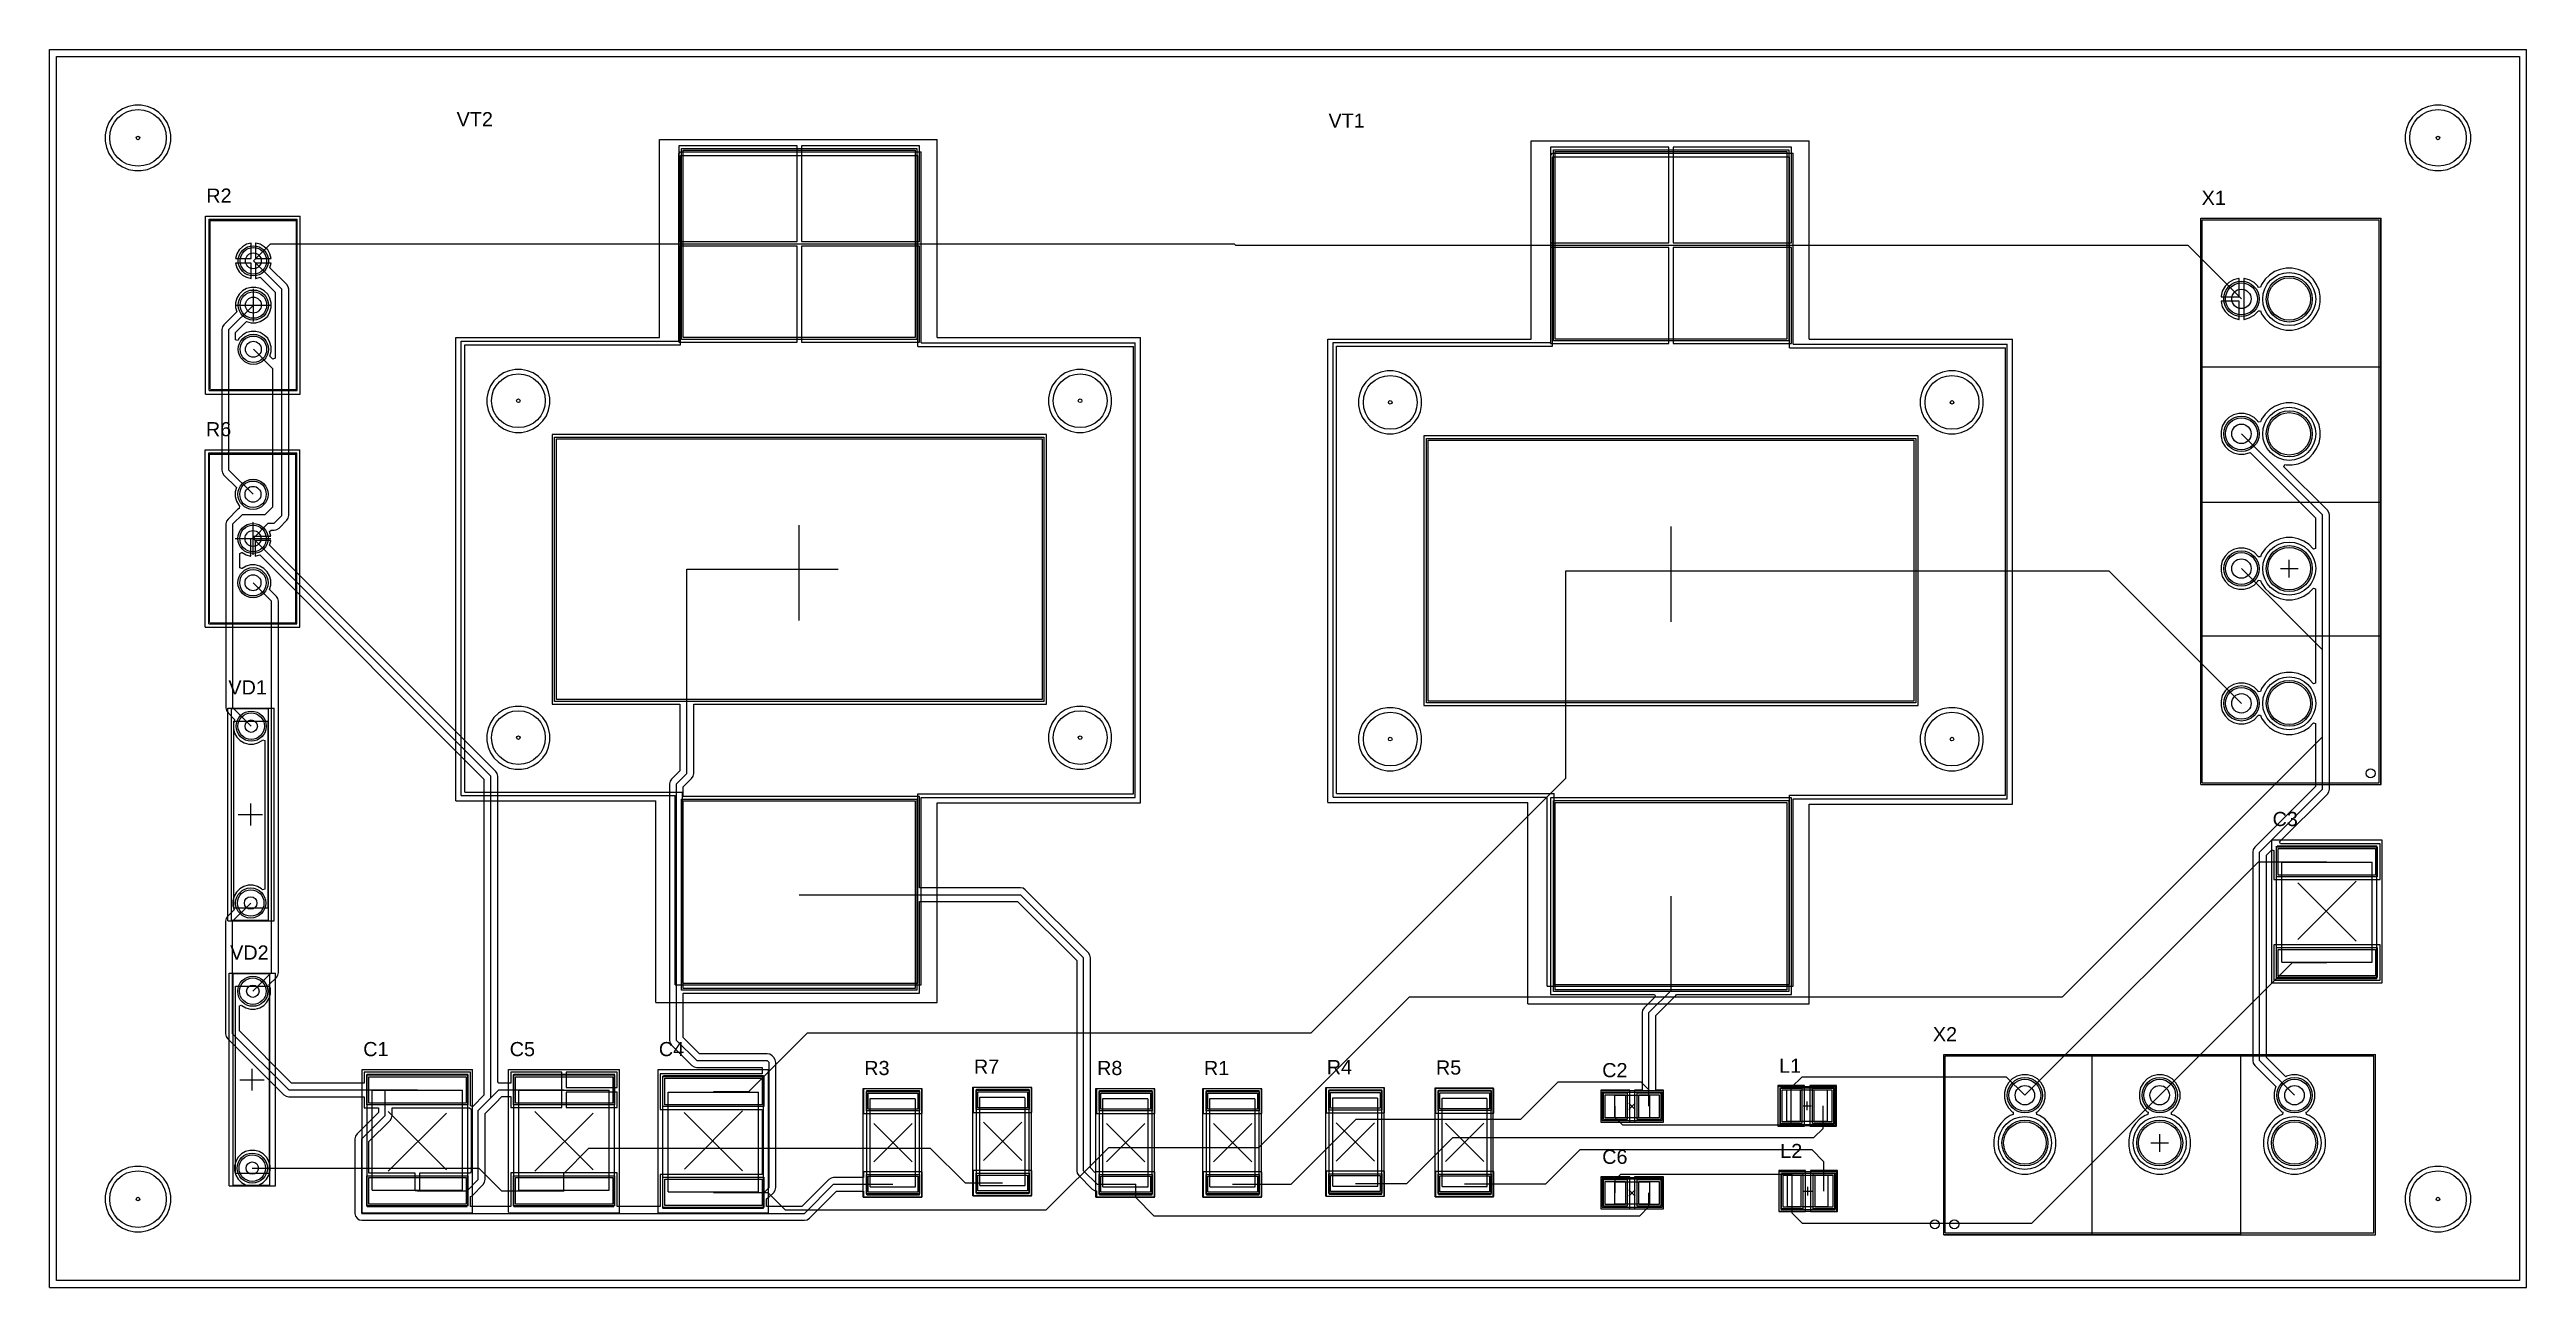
# Model space of a CAD drawing. Header units: millimetres. Extents: x 0 to 140, y 0 to 70.
import ezdxf

# ---------------------------------------------------------------- set-up
doc = ezdxf.new("R2010")
doc.units = ezdxf.units.MM
for name, color, linetype in [('BottomLayer', 5, 'Continuous'), ('BottomSolder', 6, 'Continuous'), ('Mechanical1', 6, 'Continuous'), ('Mechanical15', 56, 'Continuous'), ('MultiLayer', 9, 'Continuous'), ('PadHoleLayer', 156, 'Continuous'), ('TopLayer', 1, 'Continuous'), ('TopOverlay', 2, 'Continuous'), ('TopSolder', 216, 'Continuous')]:
    doc.layers.add(name, color=color, linetype=linetype)
doc.styles.add('Arial', font='arial.ttf', dxfattribs={"height": 0.2})

msp = doc.modelspace()

# ---------------------------------------------------------------- texts
at = {"layer": 'TopOverlay', "style": 'Arial'}
for s, p in [('VT2', (23.01, 65.66)), ('VT1', (72.29, 65.58)), ('R2', (8.86, 61.34)), ('X1', (121.64, 61.21)), ('R6', (8.84, 48.13)), ('VD1', (10.11, 33.53)), ('C3', (125.65, 26.09)), ('VD2', (10.21, 18.54)), ('X2', (106.45, 13.92)), ('C1', (17.73, 13.08)), ('C5', (26.01, 13.08)), ('C4', (34.44, 13.08)), ('R3', (46.05, 12.01)), ('R7', (52.25, 12.09)), ('R8', (59.21, 12.01)), ('R1', (65.25, 12.01)), ('R4', (72.19, 12.06)), ('R5', (78.36, 12.04)), ('C2', (87.76, 11.89)), ('L1', (97.76, 12.14)), ('C6', (87.76, 6.99)), ('L2', (97.82, 7.32))]:
    msp.add_text(s, height=0.8, dxfattribs=at).set_placement(p)

# ---------------------------------------------------------------- blocks, each defined once
blk = doc.blocks.new('CON__WJ06_03P_1')
at = {"layer": 'BottomLayer'}
for centre, radius in [((-7.62, 2.7), 0.9), ((0, 2.7), 0.9), ((7.62, 2.7), 0.9), ((-7.62, 0), 1.2), ((0, 0), 1.2), ((7.62, 0), 1.2)]:
    blk.add_circle(centre, radius, dxfattribs=at)
at = {"layer": 'BottomSolder'}
for centre, radius in [((-7.62, 2.7), 1), ((0, 2.7), 1), ((7.62, 2.7), 1), ((-7.62, 0), 1.3), ((0, 0), 1.3), ((7.62, 0), 1.3)]:
    blk.add_circle(centre, radius, dxfattribs=at)
at = {"layer": 'Mechanical1'}
for p, q in [((-12.12, -5.08), (-12.12, 4.92)), ((-12.12, 4.92), (12.1, 4.92)), ((12.1, -5.08), (12.1, 4.92)), ((-12.12, -5.08), (12.1, -5.08))]:
    blk.add_line(p, q, dxfattribs=at)
blk.add_circle((-11.61, -4.6), 0.25, dxfattribs=at)
at = {"layer": 'Mechanical15'}
for p, q in [((-12.21, -5.17), (-12.21, 5)), ((-12.21, 5), (4.59, 5)), ((4.59, -5.17), (4.59, 5)), ((-0.5, 0), (0.5, 0)), ((0, -0.5), (0, 0.5)), ((-12.21, -5.17), (4.59, -5.17))]:
    blk.add_line(p, q, dxfattribs=at)
at = {"layer": 'MultiLayer'}
for centre, radius in [((-7.62, 2.7), 0.9), ((0, 2.7), 0.9), ((7.62, 2.7), 0.9), ((-7.62, 0), 1.2), ((0, 0), 1.2), ((7.62, 0), 1.2)]:
    blk.add_circle(centre, radius, dxfattribs=at)
at = {"layer": 'PadHoleLayer'}
for centre, radius in [((-7.62, 2.7), 0.55), ((0, 2.7), 0.55), ((7.62, 2.7), 0.55), ((-7.62, 0), 1.5), ((0, 0), 1.5), ((7.62, 0), 1.5)]:
    blk.add_circle(centre, radius, dxfattribs=at)
at = {"layer": 'TopLayer'}
for centre, radius in [((-7.62, 2.7), 0.9), ((0, 2.7), 0.9), ((7.62, 2.7), 0.9), ((-7.62, 0), 1.2), ((0, 0), 1.2), ((7.62, 0), 1.2)]:
    blk.add_circle(centre, radius, dxfattribs=at)
at = {"layer": 'TopOverlay'}
for p, q in [((-12.21, 5), (4.59, 5)), ((-12.21, -5.2), (-12.21, 5)), ((-3.81, -5.2), (-3.81, 5)), ((4.59, -5.2), (4.59, 5)), ((4.59, 5), (12.2, 5)), ((12.2, -5.2), (12.2, 5)), ((-12.21, -5.2), (4.59, -5.2)), ((4.59, -5.2), (12.2, -5.2))]:
    blk.add_line(p, q, dxfattribs=at)
blk.add_circle((-12.71, -4.6), 0.25, dxfattribs=at)
at = {"layer": 'TopSolder'}
for centre, radius in [((-7.62, 2.7), 1), ((0, 2.7), 1), ((7.62, 2.7), 1), ((-7.62, 0), 1.3), ((0, 0), 1.3), ((7.62, 0), 1.3)]:
    blk.add_circle(centre, radius, dxfattribs=at)
blk = doc.blocks.new('CON__WJ06_04P_2')
at = {"layer": 'BottomLayer'}
for centre, radius in [((-15.24, 2.7), 0.9), ((-7.62, 2.7), 0.9), ((0, 2.7), 0.9), ((7.63, 2.7), 0.9), ((-15.24, 0), 1.2), ((-7.62, 0), 1.2), ((0, 0), 1.2), ((7.62, 0), 1.2)]:
    blk.add_circle(centre, radius, dxfattribs=at)
at = {"layer": 'BottomSolder'}
for centre, radius in [((-15.24, 2.7), 1), ((-7.62, 2.7), 1), ((0, 2.7), 1), ((7.63, 2.7), 1), ((-15.24, 0), 1.3), ((-7.62, 0), 1.3), ((0, 0), 1.3), ((7.62, 0), 1.3)]:
    blk.add_circle(centre, radius, dxfattribs=at)
at = {"layer": 'Mechanical1'}
for p, q in [((-19.74, 4.92), (-19.74, -5.08)), ((-19.74, 4.92), (12.1, 4.92)), ((12.1, 4.92), (12.1, -5.08)), ((-19.74, -5.08), (12.1, -5.08))]:
    blk.add_line(p, q, dxfattribs=at)
blk.add_circle((-19.2, -4.6), 0.25, dxfattribs=at)
at = {"layer": 'Mechanical15'}
for p, q in [((-19.83, 5), (-19.83, -5.18)), ((-19.83, 5), (12.2, 5)), ((12.2, 5), (12.2, -5.18)), ((-8.12, 0), (-7.12, 0)), ((-7.62, 0.5), (-7.62, -0.5)), ((-19.83, -5.18), (12.2, -5.18))]:
    blk.add_line(p, q, dxfattribs=at)
at = {"layer": 'MultiLayer'}
for centre, radius in [((-15.24, 2.7), 0.9), ((-7.62, 2.7), 0.9), ((0, 2.7), 0.9), ((7.63, 2.7), 0.9), ((-15.24, 0), 1.2), ((-7.62, 0), 1.2), ((0, 0), 1.2), ((7.62, 0), 1.2)]:
    blk.add_circle(centre, radius, dxfattribs=at)
at = {"layer": 'PadHoleLayer'}
for centre, radius in [((-15.24, 2.7), 0.55), ((-7.62, 2.7), 0.55), ((0, 2.7), 0.55), ((7.63, 2.7), 0.55), ((-15.24, 0), 1.5), ((-7.62, 0), 1.5), ((0, 0), 1.5), ((7.62, 0), 1.5)]:
    blk.add_circle(centre, radius, dxfattribs=at)
at = {"layer": 'TopLayer'}
for centre, radius in [((-15.24, 2.7), 0.9), ((-7.62, 2.7), 0.9), ((0, 2.7), 0.9), ((7.63, 2.7), 0.9), ((-15.24, 0), 1.2), ((-7.62, 0), 1.2), ((0, 0), 1.2), ((7.62, 0), 1.2)]:
    blk.add_circle(centre, radius, dxfattribs=at)
at = {"layer": 'TopOverlay'}
for p, q in [((-19.83, 5), (-3.03, 5)), ((-19.83, 5), (-19.83, -5.2)), ((-11.43, 5), (-11.43, -5.2)), ((-3.87, 5), (-3.87, -5.2)), ((-3.87, 5), (12.2, 5)), ((3.78, 5), (3.78, -5.2)), ((12.2, 5), (12.2, -5.2)), ((-19.83, -5.2), (-3.03, -5.2)), ((-3.87, -5.2), (12.2, -5.2))]:
    blk.add_line(p, q, dxfattribs=at)
blk.add_circle((-19.2, -4.6), 0.25, dxfattribs=at)
at = {"layer": 'TopSolder'}
for centre, radius in [((-15.24, 2.7), 1), ((-7.62, 2.7), 1), ((0, 2.7), 1), ((7.63, 2.7), 1), ((-15.24, 0), 1.3), ((-7.62, 0), 1.3), ((0, 0), 1.3), ((7.62, 0), 1.3)]:
    blk.add_circle(centre, radius, dxfattribs=at)
blk = doc.blocks.new('MOSFET_3')
at = {"layer": 'BottomLayer'}
for p, q in [((-6.55, 23.7), (6.55, 23.7)), ((-6.55, 13.1), (-6.55, 23.7)), ((6.55, 23.7), (6.55, 13.1)), ((6.55, 13.1), (-6.55, 13.1)), ((-13.72, 7.38), (13.73, 7.38)), ((-13.72, -7.37), (-13.72, 7.38)), ((13.73, 7.38), (13.73, -7.37)), ((13.73, -7.37), (-13.72, -7.37)), ((-6.55, -13.1), (6.55, -13.1)), ((-6.55, -23.7), (-6.55, -13.1)), ((6.55, -13.1), (6.55, -23.7)), ((6.55, -23.7), (-6.55, -23.7))]:
    blk.add_line(p, q, dxfattribs=at)
at = {"layer": 'BottomSolder'}
for p, q in [((-6.65, 23.8), (6.65, 23.8)), ((-6.65, 13), (-6.65, 23.8)), ((6.65, 23.8), (6.65, 13)), ((6.65, 13), (-6.65, 13)), ((-13.83, 7.48), (13.83, 7.48)), ((-13.83, -7.48), (-13.83, 7.48)), ((13.83, 7.48), (13.83, -7.48)), ((13.83, -7.48), (-13.83, -7.48)), ((-6.65, -13), (6.65, -13)), ((-6.65, -23.8), (-6.65, -13)), ((6.65, -13), (6.65, -23.8)), ((6.65, -23.8), (-6.65, -23.8))]:
    blk.add_line(p, q, dxfattribs=at)
for centre in [(-15.87, 9.53), (15.88, 9.53), (-15.87, -9.52), (15.88, -9.52)]:
    blk.add_circle(centre, 0.102, dxfattribs=at)
at = {"layer": 'Mechanical1'}
for p, q in [((-6.7, 12.7), (-6.7, 23.4)), ((-6.7, 23.4), (6.7, 23.4)), ((6.7, 12.6), (6.7, 23.4)), ((-18.9, -12.6), (-18.9, 12.7)), ((-18.9, 12.7), (-6.7, 12.7)), ((6.7, 12.6), (18.9, 12.6)), ((18.9, -12.7), (18.9, 12.6)), ((-18.9, -12.6), (-6.6, -12.6)), ((-6.6, -23.4), (-6.6, -12.6)), ((6.7, -12.7), (18.9, -12.7)), ((6.7, -23.4), (6.7, -12.7)), ((-6.6, -23.4), (6.7, -23.4))]:
    blk.add_line(p, q, dxfattribs=at)
at = {"layer": 'Mechanical15'}
for p, q in [((-6.8, 23.5), (-6.7, 23.6)), ((-6.8, 12.9), (-6.8, 23.5)), ((-6.7, 23.6), (6.9, 23.6)), ((6.9, 12.8), (6.9, 23.6)), ((-19.1, -12.8), (-19.1, 12.9)), ((-19.1, 12.9), (-6.8, 12.9)), ((6.9, 12.8), (19, 12.8)), ((19, -12.9), (19, 12.8)), ((0, -2.9), (0, 2.5)), ((-2.3, 0), (2.2, 0)), ((-19.1, -12.8), (-7, -12.8)), ((-7, -23.5), (-7, -12.8)), ((6.9, -12.9), (19, -12.9)), ((6.9, -12.9), (6.9, -12.9)), ((6.9, -23.5), (6.9, -12.9)), ((-7, -23.5), (6.9, -23.5))]:
    blk.add_line(p, q, dxfattribs=at)
at = {"layer": 'MultiLayer'}
for p, q in [((-6.55, 23.7), (6.55, 23.7)), ((-6.55, 13.1), (-6.55, 23.7)), ((6.55, 23.7), (6.55, 13.1)), ((6.55, 13.1), (-6.55, 13.1)), ((-13.72, 7.38), (13.73, 7.38)), ((-13.72, -7.37), (-13.72, 7.38)), ((13.73, 7.38), (13.73, -7.37)), ((13.73, -7.37), (-13.72, -7.37)), ((-6.55, -13.1), (6.55, -13.1)), ((-6.55, -23.7), (-6.55, -13.1)), ((6.55, -13.1), (6.55, -23.7)), ((6.55, -23.7), (-6.55, -23.7))]:
    blk.add_line(p, q, dxfattribs=at)
at = {"layer": 'PadHoleLayer'}
for centre in [(-15.87, 9.53), (15.88, 9.53), (-15.87, -9.52), (15.88, -9.52)]:
    blk.add_circle(centre, 1.52, dxfattribs=at)
at = {"layer": 'TopLayer'}
for p, q in [((-6.55, 23.7), (6.55, 23.7)), ((-6.55, 13.1), (-6.55, 23.7)), ((6.55, 23.7), (6.55, 13.1)), ((6.55, 13.1), (-6.55, 13.1)), ((-13.72, 7.38), (13.73, 7.38)), ((-13.72, -7.37), (-13.72, 7.38)), ((13.73, 7.38), (13.73, -7.37)), ((13.73, -7.37), (-13.72, -7.37)), ((-6.55, -13.1), (6.55, -13.1)), ((-6.55, -23.7), (-6.55, -13.1)), ((6.55, -13.1), (6.55, -23.7)), ((6.55, -23.7), (-6.55, -23.7))]:
    blk.add_line(p, q, dxfattribs=at)
at = {"layer": 'TopOverlay'}
for p, q in [((-7.9, 13.1), (-7.9, 24.3)), ((-7.9, 24.3), (7.8, 24.3)), ((7.8, 13.1), (7.8, 24.3)), ((-19.4, -13.1), (-19.4, 13.1)), ((-19.4, 13.1), (-7.9, 13.1)), ((7.8, 13.1), (19.3, 13.1)), ((19.3, -13.2), (19.3, 13.1)), ((-19.4, -13.1), (-8.1, -13.1)), ((-8.1, -24.5), (-8.1, -13.1)), ((7.8, -24.5), (7.8, -13.2)), ((7.8, -13.2), (19.3, -13.2)), ((-8.1, -24.5), (7.8, -24.5))]:
    blk.add_line(p, q, dxfattribs=at)
at = {"layer": 'TopSolder'}
for p, q in [((-6.65, 23.8), (6.65, 23.8)), ((-6.65, 13), (-6.65, 23.8)), ((6.65, 23.8), (6.65, 13)), ((6.65, 13), (-6.65, 13)), ((-13.83, 7.48), (13.83, 7.48)), ((-13.83, -7.48), (-13.83, 7.48)), ((13.83, 7.48), (13.83, -7.48)), ((13.83, -7.48), (-13.83, -7.48)), ((-6.65, -13), (6.65, -13)), ((-6.65, -23.8), (-6.65, -13)), ((6.65, -13), (6.65, -23.8)), ((6.65, -23.8), (-6.65, -23.8))]:
    blk.add_line(p, q, dxfattribs=at)
for centre in [(-15.87, 9.53), (15.88, 9.53), (-15.87, -9.52), (15.88, -9.52)]:
    blk.add_circle(centre, 0.102, dxfattribs=at)
blk = doc.blocks.new('MOSFET_4')
at = {"layer": 'BottomLayer'}
for p, q in [((-6.55, 23.7), (6.55, 23.7)), ((-6.55, 13.1), (-6.55, 23.7)), ((6.55, 23.7), (6.55, 13.1)), ((6.55, 13.1), (-6.55, 13.1)), ((-13.72, 7.38), (13.73, 7.38)), ((-13.72, -7.38), (-13.72, 7.38)), ((13.73, 7.38), (13.73, -7.38)), ((13.73, -7.38), (-13.72, -7.38)), ((-6.55, -13.1), (6.55, -13.1)), ((-6.55, -23.7), (-6.55, -13.1)), ((6.55, -13.1), (6.55, -23.7)), ((6.55, -23.7), (-6.55, -23.7))]:
    blk.add_line(p, q, dxfattribs=at)
at = {"layer": 'BottomSolder'}
for p, q in [((-6.65, 23.8), (6.65, 23.8)), ((-6.65, 13), (-6.65, 23.8)), ((6.65, 23.8), (6.65, 13)), ((6.65, 13), (-6.65, 13)), ((-13.83, 7.48), (13.83, 7.48)), ((-13.83, -7.48), (-13.83, 7.48)), ((13.83, 7.48), (13.83, -7.48)), ((13.83, -7.48), (-13.83, -7.48)), ((-6.65, -13), (6.65, -13)), ((-6.65, -23.8), (-6.65, -13)), ((6.65, -13), (6.65, -23.8)), ((6.65, -23.8), (-6.65, -23.8))]:
    blk.add_line(p, q, dxfattribs=at)
for centre in [(-15.87, 9.52), (15.88, 9.52), (-15.87, -9.52), (15.88, -9.52)]:
    blk.add_circle(centre, 0.102, dxfattribs=at)
at = {"layer": 'Mechanical1'}
for p, q in [((-6.7, 12.7), (-6.7, 23.4)), ((-6.7, 23.4), (6.7, 23.4)), ((6.7, 12.6), (6.7, 23.4)), ((-18.9, -12.6), (-18.9, 12.7)), ((-18.9, 12.7), (-6.7, 12.7)), ((6.7, 12.6), (18.9, 12.6)), ((18.9, -12.7), (18.9, 12.6)), ((-18.9, -12.6), (-6.6, -12.6)), ((-6.6, -23.4), (-6.6, -12.6)), ((6.7, -12.7), (18.9, -12.7)), ((6.7, -23.4), (6.7, -12.7)), ((-6.6, -23.4), (6.7, -23.4))]:
    blk.add_line(p, q, dxfattribs=at)
at = {"layer": 'Mechanical15'}
for p, q in [((-6.8, 23.5), (-6.7, 23.6)), ((-6.8, 12.9), (-6.8, 23.5)), ((-6.7, 23.6), (6.9, 23.6)), ((6.9, 12.8), (6.9, 23.6)), ((-19.1, -12.8), (-19.1, 12.9)), ((-19.1, 12.9), (-6.8, 12.9)), ((6.9, 12.8), (19, 12.8)), ((19, -12.9), (19, 12.8)), ((0, -2.9), (0, 2.5)), ((-2.3, 0), (2.2, 0)), ((-19.1, -12.8), (-7, -12.8)), ((-7, -23.5), (-7, -12.8)), ((6.9, -12.9), (19, -12.9)), ((6.9, -12.9), (6.9, -12.9)), ((6.9, -23.5), (6.9, -12.9)), ((-7, -23.5), (6.9, -23.5))]:
    blk.add_line(p, q, dxfattribs=at)
at = {"layer": 'MultiLayer'}
for p, q in [((-6.55, 23.7), (6.55, 23.7)), ((-6.55, 13.1), (-6.55, 23.7)), ((6.55, 23.7), (6.55, 13.1)), ((6.55, 13.1), (-6.55, 13.1)), ((-13.72, 7.38), (13.73, 7.38)), ((-13.72, -7.38), (-13.72, 7.38)), ((13.73, 7.38), (13.73, -7.38)), ((13.73, -7.38), (-13.72, -7.38)), ((-6.55, -13.1), (6.55, -13.1)), ((-6.55, -23.7), (-6.55, -13.1)), ((6.55, -13.1), (6.55, -23.7)), ((6.55, -23.7), (-6.55, -23.7))]:
    blk.add_line(p, q, dxfattribs=at)
at = {"layer": 'PadHoleLayer'}
for centre in [(-15.87, 9.52), (15.88, 9.52), (-15.87, -9.52), (15.88, -9.52)]:
    blk.add_circle(centre, 1.52, dxfattribs=at)
at = {"layer": 'TopLayer'}
for p, q in [((-6.55, 23.7), (6.55, 23.7)), ((-6.55, 13.1), (-6.55, 23.7)), ((6.55, 23.7), (6.55, 13.1)), ((6.55, 13.1), (-6.55, 13.1)), ((-13.72, 7.38), (13.73, 7.38)), ((-13.72, -7.38), (-13.72, 7.38)), ((13.73, 7.38), (13.73, -7.38)), ((13.73, -7.38), (-13.72, -7.38)), ((-6.55, -13.1), (6.55, -13.1)), ((-6.55, -23.7), (-6.55, -13.1)), ((6.55, -13.1), (6.55, -23.7)), ((6.55, -23.7), (-6.55, -23.7))]:
    blk.add_line(p, q, dxfattribs=at)
at = {"layer": 'TopOverlay'}
for p, q in [((-7.9, 13.1), (-7.9, 24.3)), ((-7.9, 24.3), (7.8, 24.3)), ((7.8, 13.1), (7.8, 24.3)), ((-19.4, -13.1), (-19.4, 13.1)), ((-19.4, 13.1), (-7.9, 13.1)), ((7.8, 13.1), (19.3, 13.1)), ((19.3, -13.2), (19.3, 13.1)), ((-19.4, -13.1), (-8.1, -13.1)), ((-8.1, -24.5), (-8.1, -13.1)), ((7.8, -24.5), (7.8, -13.2)), ((7.8, -13.2), (19.3, -13.2)), ((-8.1, -24.5), (7.8, -24.5))]:
    blk.add_line(p, q, dxfattribs=at)
at = {"layer": 'TopSolder'}
for p, q in [((-6.65, 23.8), (6.65, 23.8)), ((-6.65, 13), (-6.65, 23.8)), ((6.65, 23.8), (6.65, 13)), ((6.65, 13), (-6.65, 13)), ((-13.83, 7.48), (13.83, 7.48)), ((-13.83, -7.48), (-13.83, 7.48)), ((13.83, 7.48), (13.83, -7.48)), ((13.83, -7.48), (-13.83, -7.48)), ((-6.65, -13), (6.65, -13)), ((-6.65, -23.8), (-6.65, -13)), ((6.65, -13), (6.65, -23.8)), ((6.65, -23.8), (-6.65, -23.8))]:
    blk.add_line(p, q, dxfattribs=at)
for centre in [(-15.87, 9.52), (15.88, 9.52), (-15.87, -9.52), (15.88, -9.52)]:
    blk.add_circle(centre, 0.102, dxfattribs=at)
blk = doc.blocks.new('DIODE_5')
at = {"layer": 'BottomLayer'}
for centre in [(-5, 0.03), (5, 0)]:
    blk.add_circle(centre, 0.75, dxfattribs=at)
at = {"layer": 'BottomSolder'}
for centre in [(-5, 0.03), (5, 0)]:
    blk.add_circle(centre, 0.852, dxfattribs=at)
at = {"layer": 'Mechanical1'}
for p, q in [((-5.28, -0.95), (-5.28, 0.98)), ((5.28, 0.98), (-5.28, 0.98)), ((5.28, -0.95), (5.28, 0.98)), ((5.28, -0.95), (-5.28, -0.95))]:
    blk.add_line(p, q, dxfattribs=at)
at = {"layer": 'Mechanical15'}
for p, q in [((5.97, 1), (-6, 1)), ((-6, -1.08), (-6, 1)), ((0.62, 0), (-0.62, 0)), ((0, -0.7), (0, 0.67)), ((5.97, -1.08), (5.97, 1)), ((5.97, -1.08), (-6, -1.08))]:
    blk.add_line(p, q, dxfattribs=at)
at = {"layer": 'MultiLayer'}
for centre in [(-5, 0.03), (5, 0)]:
    blk.add_circle(centre, 0.75, dxfattribs=at)
at = {"layer": 'PadHoleLayer'}
for centre in [(-5, 0.03), (5, 0)]:
    blk.add_circle(centre, 0.35, dxfattribs=at)
at = {"layer": 'TopLayer'}
for centre in [(-5, 0.03), (5, 0)]:
    blk.add_circle(centre, 0.75, dxfattribs=at)
at = {"layer": 'TopOverlay'}
for p, q in [((-6.02, -1.3), (-6.02, 1.32)), ((6, 1.32), (-6.02, 1.32)), ((6, -1.3), (6, 1.32)), ((6, -1.3), (-6.02, -1.3))]:
    blk.add_line(p, q, dxfattribs=at)
at = {"layer": 'TopSolder'}
for centre in [(-5, 0.03), (5, 0)]:
    blk.add_circle(centre, 0.852, dxfattribs=at)
blk = doc.blocks.new('DIODE_6')
at = {"layer": 'BottomLayer'}
for centre in [(-5, 0.03), (5, 0)]:
    blk.add_circle(centre, 0.75, dxfattribs=at)
at = {"layer": 'BottomSolder'}
for centre in [(-5, 0.03), (5, 0)]:
    blk.add_circle(centre, 0.852, dxfattribs=at)
at = {"layer": 'Mechanical1'}
for p, q in [((-5.28, -0.95), (-5.28, 0.98)), ((5.28, 0.98), (-5.28, 0.98)), ((5.28, -0.95), (5.28, 0.98)), ((5.28, -0.95), (-5.28, -0.95))]:
    blk.add_line(p, q, dxfattribs=at)
at = {"layer": 'Mechanical15'}
for p, q in [((5.97, 1), (-6, 1)), ((-6, -1.08), (-6, 1)), ((0.62, 0), (-0.62, 0)), ((0, -0.7), (0, 0.67)), ((5.97, -1.08), (5.97, 1)), ((5.97, -1.08), (-6, -1.08))]:
    blk.add_line(p, q, dxfattribs=at)
at = {"layer": 'MultiLayer'}
for centre in [(-5, 0.03), (5, 0)]:
    blk.add_circle(centre, 0.75, dxfattribs=at)
at = {"layer": 'PadHoleLayer'}
for centre in [(-5, 0.03), (5, 0)]:
    blk.add_circle(centre, 0.35, dxfattribs=at)
at = {"layer": 'TopLayer'}
for centre in [(-5, 0.03), (5, 0)]:
    blk.add_circle(centre, 0.75, dxfattribs=at)
at = {"layer": 'TopOverlay'}
for p, q in [((-6.02, -1.3), (-6.02, 1.32)), ((6, 1.32), (-6.02, 1.32)), ((6, -1.3), (6, 1.32)), ((6, -1.3), (-6.02, -1.3))]:
    blk.add_line(p, q, dxfattribs=at)
at = {"layer": 'TopSolder'}
for centre in [(-5, 0.03), (5, 0)]:
    blk.add_circle(centre, 0.852, dxfattribs=at)
blk = doc.blocks.new('R________2010_7')
at = {"layer": 'BottomLayer'}
for p, q in [((-2.8, 1.4), (-1.9, 1.4)), ((-2.8, -1.4), (-2.8, 1.4)), ((-1.9, 1.4), (-1.9, -1.4)), ((1.9, 1.4), (2.8, 1.4)), ((1.9, -1.4), (1.9, 1.4)), ((2.8, 1.4), (2.8, -1.4)), ((-1.9, -1.4), (-2.8, -1.4)), ((2.8, -1.4), (1.9, -1.4))]:
    blk.add_line(p, q, dxfattribs=at)
at = {"layer": 'BottomSolder'}
for p, q in [((-2.9, 1.5), (-1.8, 1.5)), ((-2.9, -1.5), (-2.9, 1.5)), ((-1.8, 1.5), (-1.8, -1.5)), ((1.8, 1.5), (2.9, 1.5)), ((1.8, -1.5), (1.8, 1.5)), ((2.9, 1.5), (2.9, -1.5)), ((-1.8, -1.5), (-2.9, -1.5)), ((2.9, -1.5), (1.8, -1.5))]:
    blk.add_line(p, q, dxfattribs=at)
at = {"layer": 'Mechanical1'}
for p, q in [((-2.5, -1.28), (-2.5, 1.25)), ((2.5, 1.28), (-2.47, 1.28)), ((2.5, -1.28), (2.5, 1.28)), ((2.5, -1.28), (-2.5, -1.28))]:
    blk.add_line(p, q, dxfattribs=at)
at = {"layer": 'Mechanical15'}
for p, q in [((-2.95, -1.48), (-2.95, 1.5)), ((2.95, 1.5), (-2.95, 1.5)), ((2.95, -1.48), (2.95, 1.5)), ((-1.08, -1.08), (1.08, 1.08)), ((1.08, -1.08), (-1.08, 1.08)), ((2.95, -1.48), (-2.95, -1.48))]:
    blk.add_line(p, q, dxfattribs=at)
at = {"layer": 'MultiLayer'}
for p, q in [((-2.8, 1.4), (-1.9, 1.4)), ((-2.8, -1.4), (-2.8, 1.4)), ((-1.9, 1.4), (-1.9, -1.4)), ((1.9, 1.4), (2.8, 1.4)), ((1.9, -1.4), (1.9, 1.4)), ((2.8, 1.4), (2.8, -1.4)), ((-1.9, -1.4), (-2.8, -1.4)), ((2.8, -1.4), (1.9, -1.4))]:
    blk.add_line(p, q, dxfattribs=at)
at = {"layer": 'TopLayer'}
for p, q in [((-2.8, 1.4), (-1.9, 1.4)), ((-2.8, -1.4), (-2.8, 1.4)), ((-1.9, 1.4), (-1.9, -1.4)), ((1.9, 1.4), (2.8, 1.4)), ((1.9, -1.4), (1.9, 1.4)), ((2.8, 1.4), (2.8, -1.4)), ((-1.9, -1.4), (-2.8, -1.4)), ((2.8, -1.4), (1.9, -1.4))]:
    blk.add_line(p, q, dxfattribs=at)
at = {"layer": 'TopOverlay'}
for p, q in [((-3.07, -1.68), (-3.07, 1.63)), ((3.08, 1.63), (-3.07, 1.63)), ((3.08, -1.68), (3.08, 1.63)), ((3.08, -1.68), (-3.07, -1.68))]:
    blk.add_line(p, q, dxfattribs=at)
at = {"layer": 'TopSolder'}
for p, q in [((-2.9, 1.5), (-1.8, 1.5)), ((-2.9, -1.5), (-2.9, 1.5)), ((-1.8, 1.5), (-1.8, -1.5)), ((1.8, 1.5), (2.9, 1.5)), ((1.8, -1.5), (1.8, 1.5)), ((2.9, 1.5), (2.9, -1.5)), ((-1.8, -1.5), (-2.9, -1.5)), ((2.9, -1.5), (1.8, -1.5))]:
    blk.add_line(p, q, dxfattribs=at)
blk = doc.blocks.new('R________2010_8')
at = {"layer": 'BottomLayer'}
for p, q in [((-2.8, 1.4), (-1.9, 1.4)), ((-2.8, -1.4), (-2.8, 1.4)), ((-1.9, 1.4), (-1.9, -1.4)), ((1.9, 1.4), (2.8, 1.4)), ((1.9, -1.4), (1.9, 1.4)), ((2.8, 1.4), (2.8, -1.4)), ((-1.9, -1.4), (-2.8, -1.4)), ((2.8, -1.4), (1.9, -1.4))]:
    blk.add_line(p, q, dxfattribs=at)
at = {"layer": 'BottomSolder'}
for p, q in [((-2.9, 1.5), (-1.8, 1.5)), ((-2.9, -1.5), (-2.9, 1.5)), ((-1.8, 1.5), (-1.8, -1.5)), ((1.8, 1.5), (2.9, 1.5)), ((1.8, -1.5), (1.8, 1.5)), ((2.9, 1.5), (2.9, -1.5)), ((-1.8, -1.5), (-2.9, -1.5)), ((2.9, -1.5), (1.8, -1.5))]:
    blk.add_line(p, q, dxfattribs=at)
at = {"layer": 'Mechanical1'}
for p, q in [((-2.5, -1.28), (-2.5, 1.25)), ((2.5, 1.27), (-2.47, 1.27)), ((2.5, -1.28), (2.5, 1.27)), ((2.5, -1.28), (-2.5, -1.28))]:
    blk.add_line(p, q, dxfattribs=at)
at = {"layer": 'Mechanical15'}
for p, q in [((-2.95, -1.48), (-2.95, 1.5)), ((2.95, 1.5), (-2.95, 1.5)), ((2.95, -1.48), (2.95, 1.5)), ((-1.08, -1.08), (1.08, 1.08)), ((1.08, -1.08), (-1.08, 1.08)), ((2.95, -1.48), (-2.95, -1.48))]:
    blk.add_line(p, q, dxfattribs=at)
at = {"layer": 'MultiLayer'}
for p, q in [((-2.8, 1.4), (-1.9, 1.4)), ((-2.8, -1.4), (-2.8, 1.4)), ((-1.9, 1.4), (-1.9, -1.4)), ((1.9, 1.4), (2.8, 1.4)), ((1.9, -1.4), (1.9, 1.4)), ((2.8, 1.4), (2.8, -1.4)), ((-1.9, -1.4), (-2.8, -1.4)), ((2.8, -1.4), (1.9, -1.4))]:
    blk.add_line(p, q, dxfattribs=at)
at = {"layer": 'TopLayer'}
for p, q in [((-2.8, 1.4), (-1.9, 1.4)), ((-2.8, -1.4), (-2.8, 1.4)), ((-1.9, 1.4), (-1.9, -1.4)), ((1.9, 1.4), (2.8, 1.4)), ((1.9, -1.4), (1.9, 1.4)), ((2.8, 1.4), (2.8, -1.4)), ((-1.9, -1.4), (-2.8, -1.4)), ((2.8, -1.4), (1.9, -1.4))]:
    blk.add_line(p, q, dxfattribs=at)
at = {"layer": 'TopOverlay'}
for p, q in [((-3.07, -1.68), (-3.07, 1.63)), ((3.08, 1.63), (-3.07, 1.63)), ((3.08, -1.68), (3.08, 1.63)), ((3.08, -1.68), (-3.07, -1.68))]:
    blk.add_line(p, q, dxfattribs=at)
at = {"layer": 'TopSolder'}
for p, q in [((-2.9, 1.5), (-1.8, 1.5)), ((-2.9, -1.5), (-2.9, 1.5)), ((-1.8, 1.5), (-1.8, -1.5)), ((1.8, 1.5), (2.9, 1.5)), ((1.8, -1.5), (1.8, 1.5)), ((2.9, 1.5), (2.9, -1.5)), ((-1.8, -1.5), (-2.9, -1.5)), ((2.9, -1.5), (1.8, -1.5))]:
    blk.add_line(p, q, dxfattribs=at)
blk = doc.blocks.new('TRIMPOT_9')
at = {"layer": 'BottomLayer'}
for centre in [(-2.5, 0), (0, 0), (2.5, 0)]:
    blk.add_circle(centre, 0.75, dxfattribs=at)
at = {"layer": 'BottomSolder'}
for centre in [(-2.5, 0), (0, 0), (2.5, 0)]:
    blk.add_circle(centre, 0.852, dxfattribs=at)
at = {"layer": 'Mechanical1'}
for p, q in [((-4.77, 2.43), (-4.77, -2.43)), ((-4.75, 2.45), (4.77, 2.45)), ((4.77, 2.45), (4.77, -2.43)), ((-4.77, -2.43), (4.77, -2.43))]:
    blk.add_line(p, q, dxfattribs=at)
at = {"layer": 'Mechanical15'}
for p, q in [((-4.82, 2.5), (4.85, 2.5)), ((-4.82, 2.5), (-4.82, -2.47)), ((4.85, 2.5), (4.85, -2.47)), ((0, 1), (0, -1)), ((-0.93, 0), (0.93, 0)), ((-4.82, -2.47), (4.85, -2.47))]:
    blk.add_line(p, q, dxfattribs=at)
at = {"layer": 'MultiLayer'}
for centre in [(-2.5, 0), (0, 0), (2.5, 0)]:
    blk.add_circle(centre, 0.75, dxfattribs=at)
at = {"layer": 'PadHoleLayer'}
for centre in [(-2.5, 0), (0, 0), (2.5, 0)]:
    blk.add_circle(centre, 0.45, dxfattribs=at)
at = {"layer": 'TopLayer'}
for centre in [(-2.5, 0), (0, 0), (2.5, 0)]:
    blk.add_circle(centre, 0.75, dxfattribs=at)
at = {"layer": 'TopOverlay'}
for p, q in [((-5.02, 2.7), (-5.02, -2.65)), ((-5.02, 2.7), (5.02, 2.7)), ((5.02, 2.7), (5.02, -2.65)), ((-5.02, -2.65), (5.02, -2.65))]:
    blk.add_line(p, q, dxfattribs=at)
at = {"layer": 'TopSolder'}
for centre in [(-2.5, 0), (0, 0), (2.5, 0)]:
    blk.add_circle(centre, 0.852, dxfattribs=at)
blk = doc.blocks.new('R________2010_10')
at = {"layer": 'BottomLayer'}
for p, q in [((-2.8, 1.4), (-1.9, 1.4)), ((-2.8, -1.4), (-2.8, 1.4)), ((-1.9, 1.4), (-1.9, -1.4)), ((1.9, 1.4), (2.8, 1.4)), ((1.9, -1.4), (1.9, 1.4)), ((2.8, 1.4), (2.8, -1.4)), ((-1.9, -1.4), (-2.8, -1.4)), ((2.8, -1.4), (1.9, -1.4))]:
    blk.add_line(p, q, dxfattribs=at)
at = {"layer": 'BottomSolder'}
for p, q in [((-2.9, 1.5), (-1.8, 1.5)), ((-2.9, -1.5), (-2.9, 1.5)), ((-1.8, 1.5), (-1.8, -1.5)), ((1.8, 1.5), (2.9, 1.5)), ((1.8, -1.5), (1.8, 1.5)), ((2.9, 1.5), (2.9, -1.5)), ((-1.8, -1.5), (-2.9, -1.5)), ((2.9, -1.5), (1.8, -1.5))]:
    blk.add_line(p, q, dxfattribs=at)
at = {"layer": 'Mechanical1'}
for p, q in [((-2.5, -1.27), (-2.5, 1.25)), ((2.5, 1.28), (-2.47, 1.28)), ((2.5, -1.27), (2.5, 1.28)), ((2.5, -1.27), (-2.5, -1.27))]:
    blk.add_line(p, q, dxfattribs=at)
at = {"layer": 'Mechanical15'}
for p, q in [((-2.95, -1.47), (-2.95, 1.5)), ((2.95, 1.5), (-2.95, 1.5)), ((2.95, -1.47), (2.95, 1.5)), ((-1.08, -1.08), (1.08, 1.08)), ((1.08, -1.08), (-1.08, 1.08)), ((2.95, -1.47), (-2.95, -1.47))]:
    blk.add_line(p, q, dxfattribs=at)
at = {"layer": 'MultiLayer'}
for p, q in [((-2.8, 1.4), (-1.9, 1.4)), ((-2.8, -1.4), (-2.8, 1.4)), ((-1.9, 1.4), (-1.9, -1.4)), ((1.9, 1.4), (2.8, 1.4)), ((1.9, -1.4), (1.9, 1.4)), ((2.8, 1.4), (2.8, -1.4)), ((-1.9, -1.4), (-2.8, -1.4)), ((2.8, -1.4), (1.9, -1.4))]:
    blk.add_line(p, q, dxfattribs=at)
at = {"layer": 'TopLayer'}
for p, q in [((-2.8, 1.4), (-1.9, 1.4)), ((-2.8, -1.4), (-2.8, 1.4)), ((-1.9, 1.4), (-1.9, -1.4)), ((1.9, 1.4), (2.8, 1.4)), ((1.9, -1.4), (1.9, 1.4)), ((2.8, 1.4), (2.8, -1.4)), ((-1.9, -1.4), (-2.8, -1.4)), ((2.8, -1.4), (1.9, -1.4))]:
    blk.add_line(p, q, dxfattribs=at)
at = {"layer": 'TopOverlay'}
for p, q in [((-3.07, -1.67), (-3.07, 1.62)), ((3.08, 1.62), (-3.07, 1.62)), ((3.08, -1.67), (3.08, 1.62)), ((3.08, -1.67), (-3.07, -1.67))]:
    blk.add_line(p, q, dxfattribs=at)
at = {"layer": 'TopSolder'}
for p, q in [((-2.9, 1.5), (-1.8, 1.5)), ((-2.9, -1.5), (-2.9, 1.5)), ((-1.8, 1.5), (-1.8, -1.5)), ((1.8, 1.5), (2.9, 1.5)), ((1.8, -1.5), (1.8, 1.5)), ((2.9, 1.5), (2.9, -1.5)), ((-1.8, -1.5), (-2.9, -1.5)), ((2.9, -1.5), (1.8, -1.5))]:
    blk.add_line(p, q, dxfattribs=at)
blk = doc.blocks.new('R________2010_11')
at = {"layer": 'BottomLayer'}
for p, q in [((-2.8, 1.4), (-1.9, 1.4)), ((-2.8, -1.4), (-2.8, 1.4)), ((-1.9, 1.4), (-1.9, -1.4)), ((1.9, 1.4), (2.8, 1.4)), ((1.9, -1.4), (1.9, 1.4)), ((2.8, 1.4), (2.8, -1.4)), ((-1.9, -1.4), (-2.8, -1.4)), ((2.8, -1.4), (1.9, -1.4))]:
    blk.add_line(p, q, dxfattribs=at)
at = {"layer": 'BottomSolder'}
for p, q in [((-2.9, 1.5), (-1.8, 1.5)), ((-2.9, -1.5), (-2.9, 1.5)), ((-1.8, 1.5), (-1.8, -1.5)), ((1.8, 1.5), (2.9, 1.5)), ((1.8, -1.5), (1.8, 1.5)), ((2.9, 1.5), (2.9, -1.5)), ((-1.8, -1.5), (-2.9, -1.5)), ((2.9, -1.5), (1.8, -1.5))]:
    blk.add_line(p, q, dxfattribs=at)
at = {"layer": 'Mechanical1'}
for p, q in [((-2.5, -1.28), (-2.5, 1.25)), ((2.5, 1.27), (-2.48, 1.27)), ((2.5, -1.28), (2.5, 1.27)), ((2.5, -1.28), (-2.5, -1.28))]:
    blk.add_line(p, q, dxfattribs=at)
at = {"layer": 'Mechanical15'}
for p, q in [((-2.95, -1.48), (-2.95, 1.5)), ((2.95, 1.5), (-2.95, 1.5)), ((2.95, -1.48), (2.95, 1.5)), ((-1.08, -1.08), (1.08, 1.08)), ((1.08, -1.08), (-1.08, 1.08)), ((2.95, -1.48), (-2.95, -1.48))]:
    blk.add_line(p, q, dxfattribs=at)
at = {"layer": 'MultiLayer'}
for p, q in [((-2.8, 1.4), (-1.9, 1.4)), ((-2.8, -1.4), (-2.8, 1.4)), ((-1.9, 1.4), (-1.9, -1.4)), ((1.9, 1.4), (2.8, 1.4)), ((1.9, -1.4), (1.9, 1.4)), ((2.8, 1.4), (2.8, -1.4)), ((-1.9, -1.4), (-2.8, -1.4)), ((2.8, -1.4), (1.9, -1.4))]:
    blk.add_line(p, q, dxfattribs=at)
at = {"layer": 'TopLayer'}
for p, q in [((-2.8, 1.4), (-1.9, 1.4)), ((-2.8, -1.4), (-2.8, 1.4)), ((-1.9, 1.4), (-1.9, -1.4)), ((1.9, 1.4), (2.8, 1.4)), ((1.9, -1.4), (1.9, 1.4)), ((2.8, 1.4), (2.8, -1.4)), ((-1.9, -1.4), (-2.8, -1.4)), ((2.8, -1.4), (1.9, -1.4))]:
    blk.add_line(p, q, dxfattribs=at)
at = {"layer": 'TopOverlay'}
for p, q in [((-3.08, -1.68), (-3.08, 1.63)), ((3.07, 1.63), (-3.08, 1.63)), ((3.07, -1.68), (3.07, 1.63)), ((3.07, -1.68), (-3.08, -1.68))]:
    blk.add_line(p, q, dxfattribs=at)
at = {"layer": 'TopSolder'}
for p, q in [((-2.9, 1.5), (-1.8, 1.5)), ((-2.9, -1.5), (-2.9, 1.5)), ((-1.8, 1.5), (-1.8, -1.5)), ((1.8, 1.5), (2.9, 1.5)), ((1.8, -1.5), (1.8, 1.5)), ((2.9, 1.5), (2.9, -1.5)), ((-1.8, -1.5), (-2.9, -1.5)), ((2.9, -1.5), (1.8, -1.5))]:
    blk.add_line(p, q, dxfattribs=at)
blk = doc.blocks.new('R________2010_12')
at = {"layer": 'BottomLayer'}
for p, q in [((-2.8, 1.4), (-1.9, 1.4)), ((-2.8, -1.4), (-2.8, 1.4)), ((-1.9, 1.4), (-1.9, -1.4)), ((1.9, 1.4), (2.8, 1.4)), ((1.9, -1.4), (1.9, 1.4)), ((2.8, 1.4), (2.8, -1.4)), ((-1.9, -1.4), (-2.8, -1.4)), ((2.8, -1.4), (1.9, -1.4))]:
    blk.add_line(p, q, dxfattribs=at)
at = {"layer": 'BottomSolder'}
for p, q in [((-2.9, 1.5), (-1.8, 1.5)), ((-2.9, -1.5), (-2.9, 1.5)), ((-1.8, 1.5), (-1.8, -1.5)), ((1.8, 1.5), (2.9, 1.5)), ((1.8, -1.5), (1.8, 1.5)), ((2.9, 1.5), (2.9, -1.5)), ((-1.8, -1.5), (-2.9, -1.5)), ((2.9, -1.5), (1.8, -1.5))]:
    blk.add_line(p, q, dxfattribs=at)
at = {"layer": 'Mechanical1'}
for p, q in [((-2.5, -1.28), (-2.5, 1.25)), ((2.5, 1.27), (-2.47, 1.27)), ((2.5, -1.28), (2.5, 1.27)), ((2.5, -1.28), (-2.5, -1.28))]:
    blk.add_line(p, q, dxfattribs=at)
at = {"layer": 'Mechanical15'}
for p, q in [((-2.95, -1.48), (-2.95, 1.5)), ((2.95, 1.5), (-2.95, 1.5)), ((2.95, -1.48), (2.95, 1.5)), ((-1.08, -1.08), (1.08, 1.08)), ((1.08, -1.08), (-1.08, 1.08)), ((2.95, -1.48), (-2.95, -1.48))]:
    blk.add_line(p, q, dxfattribs=at)
at = {"layer": 'MultiLayer'}
for p, q in [((-2.8, 1.4), (-1.9, 1.4)), ((-2.8, -1.4), (-2.8, 1.4)), ((-1.9, 1.4), (-1.9, -1.4)), ((1.9, 1.4), (2.8, 1.4)), ((1.9, -1.4), (1.9, 1.4)), ((2.8, 1.4), (2.8, -1.4)), ((-1.9, -1.4), (-2.8, -1.4)), ((2.8, -1.4), (1.9, -1.4))]:
    blk.add_line(p, q, dxfattribs=at)
at = {"layer": 'TopLayer'}
for p, q in [((-2.8, 1.4), (-1.9, 1.4)), ((-2.8, -1.4), (-2.8, 1.4)), ((-1.9, 1.4), (-1.9, -1.4)), ((1.9, 1.4), (2.8, 1.4)), ((1.9, -1.4), (1.9, 1.4)), ((2.8, 1.4), (2.8, -1.4)), ((-1.9, -1.4), (-2.8, -1.4)), ((2.8, -1.4), (1.9, -1.4))]:
    blk.add_line(p, q, dxfattribs=at)
at = {"layer": 'TopOverlay'}
for p, q in [((-3.07, -1.68), (-3.07, 1.63)), ((3.08, 1.63), (-3.07, 1.63)), ((3.08, -1.68), (3.08, 1.63)), ((3.08, -1.68), (-3.07, -1.68))]:
    blk.add_line(p, q, dxfattribs=at)
at = {"layer": 'TopSolder'}
for p, q in [((-2.9, 1.5), (-1.8, 1.5)), ((-2.9, -1.5), (-2.9, 1.5)), ((-1.8, 1.5), (-1.8, -1.5)), ((1.8, 1.5), (2.9, 1.5)), ((1.8, -1.5), (1.8, 1.5)), ((2.9, 1.5), (2.9, -1.5)), ((-1.8, -1.5), (-2.9, -1.5)), ((2.9, -1.5), (1.8, -1.5))]:
    blk.add_line(p, q, dxfattribs=at)
blk = doc.blocks.new('TRIMPOT_13')
at = {"layer": 'BottomLayer'}
for centre in [(-2.5, 0), (0, 0), (2.5, 0)]:
    blk.add_circle(centre, 0.75, dxfattribs=at)
at = {"layer": 'BottomSolder'}
for centre in [(-2.5, 0), (0, 0), (2.5, 0)]:
    blk.add_circle(centre, 0.852, dxfattribs=at)
at = {"layer": 'Mechanical1'}
for p, q in [((-4.78, 2.43), (-4.78, -2.43)), ((-4.75, 2.45), (4.78, 2.45)), ((4.78, 2.45), (4.78, -2.43)), ((-4.78, -2.43), (4.78, -2.43))]:
    blk.add_line(p, q, dxfattribs=at)
at = {"layer": 'Mechanical15'}
for p, q in [((-4.83, 2.5), (4.85, 2.5)), ((-4.83, 2.5), (-4.83, -2.48)), ((4.85, 2.5), (4.85, -2.48)), ((0, 1), (0, -1)), ((-0.92, 0), (0.92, 0)), ((-4.83, -2.48), (4.85, -2.48))]:
    blk.add_line(p, q, dxfattribs=at)
at = {"layer": 'MultiLayer'}
for centre in [(-2.5, 0), (0, 0), (2.5, 0)]:
    blk.add_circle(centre, 0.75, dxfattribs=at)
at = {"layer": 'PadHoleLayer'}
for centre in [(-2.5, 0), (0, 0), (2.5, 0)]:
    blk.add_circle(centre, 0.45, dxfattribs=at)
at = {"layer": 'TopLayer'}
for centre in [(-2.5, 0), (0, 0), (2.5, 0)]:
    blk.add_circle(centre, 0.75, dxfattribs=at)
at = {"layer": 'TopOverlay'}
for p, q in [((-5.03, 2.7), (-5.03, -2.65)), ((-5.03, 2.7), (5.03, 2.7)), ((5.03, 2.7), (5.03, -2.65)), ((-5.03, -2.65), (5.03, -2.65))]:
    blk.add_line(p, q, dxfattribs=at)
at = {"layer": 'TopSolder'}
for centre in [(-2.5, 0), (0, 0), (2.5, 0)]:
    blk.add_circle(centre, 0.852, dxfattribs=at)
blk = doc.blocks.new('R________2010_14')
at = {"layer": 'BottomLayer'}
for p, q in [((-2.8, 1.4), (-1.9, 1.4)), ((-2.8, -1.4), (-2.8, 1.4)), ((-1.9, 1.4), (-1.9, -1.4)), ((1.9, 1.4), (2.8, 1.4)), ((1.9, -1.4), (1.9, 1.4)), ((2.8, 1.4), (2.8, -1.4)), ((-1.9, -1.4), (-2.8, -1.4)), ((2.8, -1.4), (1.9, -1.4))]:
    blk.add_line(p, q, dxfattribs=at)
at = {"layer": 'BottomSolder'}
for p, q in [((-2.9, 1.5), (-1.8, 1.5)), ((-2.9, -1.5), (-2.9, 1.5)), ((-1.8, 1.5), (-1.8, -1.5)), ((1.8, 1.5), (2.9, 1.5)), ((1.8, -1.5), (1.8, 1.5)), ((2.9, 1.5), (2.9, -1.5)), ((-1.8, -1.5), (-2.9, -1.5)), ((2.9, -1.5), (1.8, -1.5))]:
    blk.add_line(p, q, dxfattribs=at)
at = {"layer": 'Mechanical1'}
for p, q in [((-2.5, -1.28), (-2.5, 1.25)), ((2.5, 1.27), (-2.47, 1.27)), ((2.5, -1.28), (2.5, 1.27)), ((2.5, -1.28), (-2.5, -1.28))]:
    blk.add_line(p, q, dxfattribs=at)
at = {"layer": 'Mechanical15'}
for p, q in [((-2.95, -1.48), (-2.95, 1.5)), ((2.95, 1.5), (-2.95, 1.5)), ((2.95, -1.48), (2.95, 1.5)), ((-1.08, -1.08), (1.08, 1.08)), ((1.08, -1.08), (-1.08, 1.08)), ((2.95, -1.48), (-2.95, -1.48))]:
    blk.add_line(p, q, dxfattribs=at)
at = {"layer": 'MultiLayer'}
for p, q in [((-2.8, 1.4), (-1.9, 1.4)), ((-2.8, -1.4), (-2.8, 1.4)), ((-1.9, 1.4), (-1.9, -1.4)), ((1.9, 1.4), (2.8, 1.4)), ((1.9, -1.4), (1.9, 1.4)), ((2.8, 1.4), (2.8, -1.4)), ((-1.9, -1.4), (-2.8, -1.4)), ((2.8, -1.4), (1.9, -1.4))]:
    blk.add_line(p, q, dxfattribs=at)
at = {"layer": 'TopLayer'}
for p, q in [((-2.8, 1.4), (-1.9, 1.4)), ((-2.8, -1.4), (-2.8, 1.4)), ((-1.9, 1.4), (-1.9, -1.4)), ((1.9, 1.4), (2.8, 1.4)), ((1.9, -1.4), (1.9, 1.4)), ((2.8, 1.4), (2.8, -1.4)), ((-1.9, -1.4), (-2.8, -1.4)), ((2.8, -1.4), (1.9, -1.4))]:
    blk.add_line(p, q, dxfattribs=at)
at = {"layer": 'TopOverlay'}
for p, q in [((-3.07, -1.68), (-3.07, 1.63)), ((3.08, 1.63), (-3.07, 1.63)), ((3.08, -1.68), (3.08, 1.63)), ((3.08, -1.68), (-3.07, -1.68))]:
    blk.add_line(p, q, dxfattribs=at)
at = {"layer": 'TopSolder'}
for p, q in [((-2.9, 1.5), (-1.8, 1.5)), ((-2.9, -1.5), (-2.9, 1.5)), ((-1.8, 1.5), (-1.8, -1.5)), ((1.8, 1.5), (2.9, 1.5)), ((1.8, -1.5), (1.8, 1.5)), ((2.9, 1.5), (2.9, -1.5)), ((-1.8, -1.5), (-2.9, -1.5)), ((2.9, -1.5), (1.8, -1.5))]:
    blk.add_line(p, q, dxfattribs=at)
blk = doc.blocks.new('INDUCTOR_0805_15')
at = {"layer": 'BottomLayer'}
for p, q in [((-1.4, 0.9), (-0.4, 0.9)), ((-1.4, -0.9), (-1.4, 0.9)), ((-0.4, 0.9), (-0.4, -0.9)), ((0.4, 0.9), (1.4, 0.9)), ((0.4, -0.9), (0.4, 0.9)), ((1.4, 0.9), (1.4, -0.9)), ((-0.4, -0.9), (-1.4, -0.9)), ((1.4, -0.9), (0.4, -0.9))]:
    blk.add_line(p, q, dxfattribs=at)
at = {"layer": 'BottomSolder'}
for p, q in [((-1.5, 1), (-0.3, 1)), ((-1.5, -1), (-1.5, 1)), ((-0.3, 1), (-0.3, -1)), ((0.3, 1), (1.5, 1)), ((0.3, -1), (0.3, 1)), ((1.5, 1), (1.5, -1)), ((-0.3, -1), (-1.5, -1)), ((1.5, -1), (0.3, -1))]:
    blk.add_line(p, q, dxfattribs=at)
at = {"layer": 'Mechanical1'}
for p, q in [((-1.15, -0.87), (-1.15, 0.9)), ((-1.15, 0.9), (1.15, 0.9)), ((1.15, -0.87), (1.15, 0.9)), ((-1.15, -0.87), (1.15, -0.87))]:
    blk.add_line(p, q, dxfattribs=at)
at = {"layer": 'Mechanical15'}
for p, q in [((-1.52, -1.05), (-1.52, 1)), ((-1.5, 1.02), (1.55, 1.02)), ((-0.23, 0), (0.23, 0)), ((0, -0.25), (0, 0.25)), ((1.55, -1.02), (1.55, 1.02)), ((-1.52, -1.05), (1.52, -1.05)), ((1.52, -1.05), (1.55, -1.02))]:
    blk.add_line(p, q, dxfattribs=at)
at = {"layer": 'MultiLayer'}
for p, q in [((-1.4, 0.9), (-0.4, 0.9)), ((-1.4, -0.9), (-1.4, 0.9)), ((-0.4, 0.9), (-0.4, -0.9)), ((0.4, 0.9), (1.4, 0.9)), ((0.4, -0.9), (0.4, 0.9)), ((1.4, 0.9), (1.4, -0.9)), ((-0.4, -0.9), (-1.4, -0.9)), ((1.4, -0.9), (0.4, -0.9))]:
    blk.add_line(p, q, dxfattribs=at)
at = {"layer": 'TopLayer'}
for p, q in [((-1.4, 0.9), (-0.4, 0.9)), ((-1.4, -0.9), (-1.4, 0.9)), ((-0.4, 0.9), (-0.4, -0.9)), ((0.4, 0.9), (1.4, 0.9)), ((0.4, -0.9), (0.4, 0.9)), ((1.4, 0.9), (1.4, -0.9)), ((-0.4, -0.9), (-1.4, -0.9)), ((1.4, -0.9), (0.4, -0.9))]:
    blk.add_line(p, q, dxfattribs=at)
at = {"layer": 'TopOverlay'}
for p, q in [((-1.63, -1.13), (-1.63, 1.1)), ((-1.63, 1.1), (1.63, 1.1)), ((1.63, -1.13), (1.63, 1.1)), ((1.63, 1.1), (1.63, 1.1)), ((-1.63, -1.13), (1.63, -1.13))]:
    blk.add_line(p, q, dxfattribs=at)
at = {"layer": 'TopSolder'}
for p, q in [((-1.5, 1), (-0.3, 1)), ((-1.5, -1), (-1.5, 1)), ((-0.3, 1), (-0.3, -1)), ((0.3, 1), (1.5, 1)), ((0.3, -1), (0.3, 1)), ((1.5, 1), (1.5, -1)), ((-0.3, -1), (-1.5, -1)), ((1.5, -1), (0.3, -1))]:
    blk.add_line(p, q, dxfattribs=at)
blk = doc.blocks.new('INDUCTOR_0805_16')
at = {"layer": 'BottomLayer'}
for p, q in [((-1.4, 0.9), (-0.4, 0.9)), ((-1.4, -0.9), (-1.4, 0.9)), ((-0.4, 0.9), (-0.4, -0.9)), ((0.4, 0.9), (1.4, 0.9)), ((0.4, -0.9), (0.4, 0.9)), ((1.4, 0.9), (1.4, -0.9)), ((-0.4, -0.9), (-1.4, -0.9)), ((1.4, -0.9), (0.4, -0.9))]:
    blk.add_line(p, q, dxfattribs=at)
at = {"layer": 'BottomSolder'}
for p, q in [((-1.5, 1), (-0.3, 1)), ((-1.5, -1), (-1.5, 1)), ((-0.3, 1), (-0.3, -1)), ((0.3, 1), (1.5, 1)), ((0.3, -1), (0.3, 1)), ((1.5, 1), (1.5, -1)), ((-0.3, -1), (-1.5, -1)), ((1.5, -1), (0.3, -1))]:
    blk.add_line(p, q, dxfattribs=at)
at = {"layer": 'Mechanical1'}
for p, q in [((-1.15, -0.87), (-1.15, 0.9)), ((-1.15, 0.9), (1.15, 0.9)), ((1.15, -0.87), (1.15, 0.9)), ((-1.15, -0.87), (1.15, -0.87))]:
    blk.add_line(p, q, dxfattribs=at)
at = {"layer": 'Mechanical15'}
for p, q in [((-1.52, -1.05), (-1.52, 1)), ((-1.5, 1.02), (1.55, 1.02)), ((0, -0.25), (0, 0.25)), ((1.55, -1.03), (1.55, 1.02)), ((-1.52, -1.05), (1.52, -1.05)), ((-0.23, 0), (0.23, 0)), ((1.52, -1.05), (1.55, -1.03))]:
    blk.add_line(p, q, dxfattribs=at)
at = {"layer": 'MultiLayer'}
for p, q in [((-1.4, 0.9), (-0.4, 0.9)), ((-1.4, -0.9), (-1.4, 0.9)), ((-0.4, 0.9), (-0.4, -0.9)), ((0.4, 0.9), (1.4, 0.9)), ((0.4, -0.9), (0.4, 0.9)), ((1.4, 0.9), (1.4, -0.9)), ((-0.4, -0.9), (-1.4, -0.9)), ((1.4, -0.9), (0.4, -0.9))]:
    blk.add_line(p, q, dxfattribs=at)
at = {"layer": 'TopLayer'}
for p, q in [((-1.4, 0.9), (-0.4, 0.9)), ((-1.4, -0.9), (-1.4, 0.9)), ((-0.4, 0.9), (-0.4, -0.9)), ((0.4, 0.9), (1.4, 0.9)), ((0.4, -0.9), (0.4, 0.9)), ((1.4, 0.9), (1.4, -0.9)), ((-0.4, -0.9), (-1.4, -0.9)), ((1.4, -0.9), (0.4, -0.9))]:
    blk.add_line(p, q, dxfattribs=at)
at = {"layer": 'TopOverlay'}
for p, q in [((-1.63, -1.12), (-1.63, 1.1)), ((-1.63, 1.1), (1.63, 1.1)), ((1.63, -1.12), (1.63, 1.1)), ((1.63, 1.1), (1.63, 1.1)), ((-1.63, -1.12), (1.63, -1.12))]:
    blk.add_line(p, q, dxfattribs=at)
at = {"layer": 'TopSolder'}
for p, q in [((-1.5, 1), (-0.3, 1)), ((-1.5, -1), (-1.5, 1)), ((-0.3, 1), (-0.3, -1)), ((0.3, 1), (1.5, 1)), ((0.3, -1), (0.3, 1)), ((1.5, 1), (1.5, -1)), ((-0.3, -1), (-1.5, -1)), ((1.5, -1), (0.3, -1))]:
    blk.add_line(p, q, dxfattribs=at)
blk = doc.blocks.new('CAP_0805_17')
at = {"layer": 'BottomLayer'}
for p, q in [((-1.52, 0.65), (-0.38, 0.65)), ((-1.52, -0.65), (-1.52, 0.65)), ((-0.38, 0.65), (-0.38, -0.65)), ((0.38, 0.65), (1.52, 0.65)), ((0.38, -0.65), (0.38, 0.65)), ((1.52, 0.65), (1.52, -0.65)), ((-0.38, -0.65), (-1.52, -0.65)), ((1.52, -0.65), (0.38, -0.65))]:
    blk.add_line(p, q, dxfattribs=at)
at = {"layer": 'BottomSolder'}
for p, q in [((-1.62, 0.75), (-0.28, 0.75)), ((-1.62, -0.75), (-1.62, 0.75)), ((-0.28, 0.75), (-0.28, -0.75)), ((0.28, 0.75), (1.62, 0.75)), ((0.28, -0.75), (0.28, 0.75)), ((1.62, 0.75), (1.62, -0.75)), ((-0.28, -0.75), (-1.62, -0.75)), ((1.62, -0.75), (0.28, -0.75))]:
    blk.add_line(p, q, dxfattribs=at)
at = {"layer": 'Mechanical1'}
for p, q in [((-0.98, -0.62), (-0.98, 0.62)), ((-0.98, 0.62), (1, 0.62)), ((1, -0.62), (1, 0.62)), ((-0.98, -0.62), (1, -0.62))]:
    blk.add_line(p, q, dxfattribs=at)
at = {"layer": 'Mechanical15'}
for p, q in [((-1.7, -0.8), (-1.7, 0.8)), ((-1.7, 0.8), (1.7, 0.8)), ((-0.18, 0.18), (0.18, -0.18)), ((-0.18, -0.18), (0.18, 0.18)), ((1.7, -0.8), (1.7, 0.8)), ((-1.7, -0.8), (1.7, -0.8))]:
    blk.add_line(p, q, dxfattribs=at)
at = {"layer": 'MultiLayer'}
for p, q in [((-1.52, 0.65), (-0.38, 0.65)), ((-1.52, -0.65), (-1.52, 0.65)), ((-0.38, 0.65), (-0.38, -0.65)), ((0.38, 0.65), (1.52, 0.65)), ((0.38, -0.65), (0.38, 0.65)), ((1.52, 0.65), (1.52, -0.65)), ((-0.38, -0.65), (-1.52, -0.65)), ((1.52, -0.65), (0.38, -0.65))]:
    blk.add_line(p, q, dxfattribs=at)
at = {"layer": 'TopLayer'}
for p, q in [((-1.52, 0.65), (-0.38, 0.65)), ((-1.52, -0.65), (-1.52, 0.65)), ((-0.38, 0.65), (-0.38, -0.65)), ((0.38, 0.65), (1.52, 0.65)), ((0.38, -0.65), (0.38, 0.65)), ((1.52, 0.65), (1.52, -0.65)), ((-0.38, -0.65), (-1.52, -0.65)), ((1.52, -0.65), (0.38, -0.65))]:
    blk.add_line(p, q, dxfattribs=at)
at = {"layer": 'TopOverlay'}
for p, q in [((-1.75, 0.87), (1.78, 0.87)), ((-1.75, -0.9), (-1.75, 0.87)), ((1.78, -0.9), (1.78, 0.87)), ((-1.75, -0.9), (1.78, -0.9))]:
    blk.add_line(p, q, dxfattribs=at)
at = {"layer": 'TopSolder'}
for p, q in [((-1.62, 0.75), (-0.28, 0.75)), ((-1.62, -0.75), (-1.62, 0.75)), ((-0.28, 0.75), (-0.28, -0.75)), ((0.28, 0.75), (1.62, 0.75)), ((0.28, -0.75), (0.28, 0.75)), ((1.62, 0.75), (1.62, -0.75)), ((-0.28, -0.75), (-1.62, -0.75)), ((1.62, -0.75), (0.28, -0.75))]:
    blk.add_line(p, q, dxfattribs=at)
blk = doc.blocks.new('CAP_2220_18')
at = {"layer": 'BottomLayer'}
for p, q in [((-3.6, 2.75), (-2.1, 2.75)), ((-3.6, -2.75), (-3.6, 2.75)), ((-2.1, 2.75), (-2.1, -2.75)), ((2.1, 2.75), (3.6, 2.75)), ((2.1, -2.75), (2.1, 2.75)), ((3.6, 2.75), (3.6, -2.75)), ((-2.1, -2.75), (-3.6, -2.75)), ((3.6, -2.75), (2.1, -2.75))]:
    blk.add_line(p, q, dxfattribs=at)
at = {"layer": 'BottomSolder'}
for p, q in [((-3.7, 2.85), (-2, 2.85)), ((-3.7, -2.85), (-3.7, 2.85)), ((-2, 2.85), (-2, -2.85)), ((2, 2.85), (3.7, 2.85)), ((2, -2.85), (2, 2.85)), ((3.7, 2.85), (3.7, -2.85)), ((-2, -2.85), (-3.7, -2.85)), ((3.7, -2.85), (2, -2.85))]:
    blk.add_line(p, q, dxfattribs=at)
at = {"layer": 'Mechanical1'}
for p, q in [((2.82, 2.55), (-2.83, 2.55)), ((-2.83, -2.55), (-2.83, 2.55)), ((2.82, -2.55), (2.82, 2.55)), ((2.82, -2.55), (-2.83, -2.55))]:
    blk.add_line(p, q, dxfattribs=at)
at = {"layer": 'Mechanical15'}
for p, q in [((-3.75, -2.83), (-3.75, 2.87)), ((3.72, 2.85), (-3.72, 2.85)), ((3.75, -2.83), (3.75, 2.82)), ((-1.64, -1.65), (1.66, 1.65)), ((1.75, -1.65), (-1.54, 1.64)), ((3.75, -2.83), (-3.75, -2.83))]:
    blk.add_line(p, q, dxfattribs=at)
at = {"layer": 'MultiLayer'}
for p, q in [((-3.6, 2.75), (-2.1, 2.75)), ((-3.6, -2.75), (-3.6, 2.75)), ((-2.1, 2.75), (-2.1, -2.75)), ((2.1, 2.75), (3.6, 2.75)), ((2.1, -2.75), (2.1, 2.75)), ((3.6, 2.75), (3.6, -2.75)), ((-2.1, -2.75), (-3.6, -2.75)), ((3.6, -2.75), (2.1, -2.75))]:
    blk.add_line(p, q, dxfattribs=at)
at = {"layer": 'TopLayer'}
for p, q in [((-3.6, 2.75), (-2.1, 2.75)), ((-3.6, -2.75), (-3.6, 2.75)), ((-2.1, 2.75), (-2.1, -2.75)), ((2.1, 2.75), (3.6, 2.75)), ((2.1, -2.75), (2.1, 2.75)), ((3.6, 2.75), (3.6, -2.75)), ((-2.1, -2.75), (-3.6, -2.75)), ((3.6, -2.75), (2.1, -2.75))]:
    blk.add_line(p, q, dxfattribs=at)
at = {"layer": 'TopOverlay'}
for p, q in [((4.1, 3.13), (-4, 3.13)), ((-4, -3.13), (-4, 3.13)), ((4.1, -3.13), (4.1, 3.13)), ((4.07, -3.13), (-4, -3.13))]:
    blk.add_line(p, q, dxfattribs=at)
at = {"layer": 'TopSolder'}
for p, q in [((-3.7, 2.85), (-2, 2.85)), ((-3.7, -2.85), (-3.7, 2.85)), ((-2, 2.85), (-2, -2.85)), ((2, 2.85), (3.7, 2.85)), ((2, -2.85), (2, 2.85)), ((3.7, 2.85), (3.7, -2.85)), ((-2, -2.85), (-3.7, -2.85)), ((3.7, -2.85), (2, -2.85))]:
    blk.add_line(p, q, dxfattribs=at)
blk = doc.blocks.new('CAP_2220_19')
at = {"layer": 'BottomLayer'}
for p, q in [((-3.6, 2.75), (-2.1, 2.75)), ((-3.6, -2.75), (-3.6, 2.75)), ((-2.1, 2.75), (-2.1, -2.75)), ((2.1, 2.75), (3.6, 2.75)), ((2.1, -2.75), (2.1, 2.75)), ((3.6, 2.75), (3.6, -2.75)), ((-2.1, -2.75), (-3.6, -2.75)), ((3.6, -2.75), (2.1, -2.75))]:
    blk.add_line(p, q, dxfattribs=at)
at = {"layer": 'BottomSolder'}
for p, q in [((-3.7, 2.85), (-2, 2.85)), ((-3.7, -2.85), (-3.7, 2.85)), ((-2, 2.85), (-2, -2.85)), ((2, 2.85), (3.7, 2.85)), ((2, -2.85), (2, 2.85)), ((3.7, 2.85), (3.7, -2.85)), ((-2, -2.85), (-3.7, -2.85)), ((3.7, -2.85), (2, -2.85))]:
    blk.add_line(p, q, dxfattribs=at)
at = {"layer": 'Mechanical1'}
for p, q in [((-2.83, 2.55), (2.82, 2.55)), ((-2.83, 2.55), (-2.83, -2.55)), ((2.82, 2.55), (2.82, -2.55)), ((-2.83, -2.55), (2.82, -2.55))]:
    blk.add_line(p, q, dxfattribs=at)
at = {"layer": 'Mechanical15'}
for p, q in [((-3.75, 2.87), (-3.75, -2.83)), ((-3.73, 2.85), (3.73, 2.85)), ((3.75, 2.82), (3.75, -2.83)), ((1.66, 1.65), (-1.64, -1.65)), ((-1.54, 1.64), (1.75, -1.65)), ((-3.75, -2.83), (3.75, -2.83))]:
    blk.add_line(p, q, dxfattribs=at)
at = {"layer": 'MultiLayer'}
for p, q in [((-3.6, 2.75), (-2.1, 2.75)), ((-3.6, -2.75), (-3.6, 2.75)), ((-2.1, 2.75), (-2.1, -2.75)), ((2.1, 2.75), (3.6, 2.75)), ((2.1, -2.75), (2.1, 2.75)), ((3.6, 2.75), (3.6, -2.75)), ((-2.1, -2.75), (-3.6, -2.75)), ((3.6, -2.75), (2.1, -2.75))]:
    blk.add_line(p, q, dxfattribs=at)
at = {"layer": 'TopLayer'}
for p, q in [((-3.6, 2.75), (-2.1, 2.75)), ((-3.6, -2.75), (-3.6, 2.75)), ((-2.1, 2.75), (-2.1, -2.75)), ((2.1, 2.75), (3.6, 2.75)), ((2.1, -2.75), (2.1, 2.75)), ((3.6, 2.75), (3.6, -2.75)), ((-2.1, -2.75), (-3.6, -2.75)), ((3.6, -2.75), (2.1, -2.75))]:
    blk.add_line(p, q, dxfattribs=at)
at = {"layer": 'TopOverlay'}
for p, q in [((-4, 3.12), (4.1, 3.12)), ((-4, 3.12), (-4, -3.12)), ((4.1, 3.12), (4.1, -3.12)), ((-4, -3.12), (4.07, -3.12))]:
    blk.add_line(p, q, dxfattribs=at)
at = {"layer": 'TopSolder'}
for p, q in [((-3.7, 2.85), (-2, 2.85)), ((-3.7, -2.85), (-3.7, 2.85)), ((-2, 2.85), (-2, -2.85)), ((2, 2.85), (3.7, 2.85)), ((2, -2.85), (2, 2.85)), ((3.7, 2.85), (3.7, -2.85)), ((-2, -2.85), (-3.7, -2.85)), ((3.7, -2.85), (2, -2.85))]:
    blk.add_line(p, q, dxfattribs=at)
blk = doc.blocks.new('CAP_2220_20')
at = {"layer": 'BottomLayer'}
for p, q in [((-3.6, 2.75), (-2.1, 2.75)), ((-3.6, -2.75), (-3.6, 2.75)), ((-2.1, 2.75), (-2.1, -2.75)), ((2.1, 2.75), (3.6, 2.75)), ((2.1, -2.75), (2.1, 2.75)), ((3.6, 2.75), (3.6, -2.75)), ((-2.1, -2.75), (-3.6, -2.75)), ((3.6, -2.75), (2.1, -2.75))]:
    blk.add_line(p, q, dxfattribs=at)
at = {"layer": 'BottomSolder'}
for p, q in [((-3.7, 2.85), (-2, 2.85)), ((-3.7, -2.85), (-3.7, 2.85)), ((-2, 2.85), (-2, -2.85)), ((2, 2.85), (3.7, 2.85)), ((2, -2.85), (2, 2.85)), ((3.7, 2.85), (3.7, -2.85)), ((-2, -2.85), (-3.7, -2.85)), ((3.7, -2.85), (2, -2.85))]:
    blk.add_line(p, q, dxfattribs=at)
at = {"layer": 'Mechanical1'}
for p, q in [((-2.83, 2.55), (2.82, 2.55)), ((-2.83, 2.55), (-2.83, -2.55)), ((2.82, 2.55), (2.82, -2.55)), ((-2.83, -2.55), (2.82, -2.55))]:
    blk.add_line(p, q, dxfattribs=at)
at = {"layer": 'Mechanical15'}
for p, q in [((-3.75, 2.88), (-3.75, -2.83)), ((-3.73, 2.85), (3.73, 2.85)), ((3.75, 2.82), (3.75, -2.83)), ((1.66, 1.65), (-1.64, -1.65)), ((-1.54, 1.64), (1.75, -1.65)), ((-3.75, -2.83), (3.75, -2.83))]:
    blk.add_line(p, q, dxfattribs=at)
at = {"layer": 'MultiLayer'}
for p, q in [((-3.6, 2.75), (-2.1, 2.75)), ((-3.6, -2.75), (-3.6, 2.75)), ((-2.1, 2.75), (-2.1, -2.75)), ((2.1, 2.75), (3.6, 2.75)), ((2.1, -2.75), (2.1, 2.75)), ((3.6, 2.75), (3.6, -2.75)), ((-2.1, -2.75), (-3.6, -2.75)), ((3.6, -2.75), (2.1, -2.75))]:
    blk.add_line(p, q, dxfattribs=at)
at = {"layer": 'TopLayer'}
for p, q in [((-3.6, 2.75), (-2.1, 2.75)), ((-3.6, -2.75), (-3.6, 2.75)), ((-2.1, 2.75), (-2.1, -2.75)), ((2.1, 2.75), (3.6, 2.75)), ((2.1, -2.75), (2.1, 2.75)), ((3.6, 2.75), (3.6, -2.75)), ((-2.1, -2.75), (-3.6, -2.75)), ((3.6, -2.75), (2.1, -2.75))]:
    blk.add_line(p, q, dxfattribs=at)
at = {"layer": 'TopOverlay'}
for p, q in [((-4, 3.12), (4.1, 3.12)), ((-4, 3.12), (-4, -3.12)), ((4.1, 3.12), (4.1, -3.12)), ((-4, -3.12), (4.08, -3.12))]:
    blk.add_line(p, q, dxfattribs=at)
at = {"layer": 'TopSolder'}
for p, q in [((-3.7, 2.85), (-2, 2.85)), ((-3.7, -2.85), (-3.7, 2.85)), ((-2, 2.85), (-2, -2.85)), ((2, 2.85), (3.7, 2.85)), ((2, -2.85), (2, 2.85)), ((3.7, 2.85), (3.7, -2.85)), ((-2, -2.85), (-3.7, -2.85)), ((3.7, -2.85), (2, -2.85))]:
    blk.add_line(p, q, dxfattribs=at)
blk = doc.blocks.new('CAP_0805_21')
at = {"layer": 'BottomLayer'}
for p, q in [((-1.52, 0.65), (-0.38, 0.65)), ((-1.52, -0.65), (-1.52, 0.65)), ((-0.38, 0.65), (-0.38, -0.65)), ((0.38, 0.65), (1.52, 0.65)), ((0.38, -0.65), (0.38, 0.65)), ((1.52, 0.65), (1.52, -0.65)), ((-0.38, -0.65), (-1.52, -0.65)), ((1.52, -0.65), (0.38, -0.65))]:
    blk.add_line(p, q, dxfattribs=at)
at = {"layer": 'BottomSolder'}
for p, q in [((-1.62, 0.75), (-0.28, 0.75)), ((-1.62, -0.75), (-1.62, 0.75)), ((-0.28, 0.75), (-0.28, -0.75)), ((0.28, 0.75), (1.62, 0.75)), ((0.28, -0.75), (0.28, 0.75)), ((1.62, 0.75), (1.62, -0.75)), ((-0.28, -0.75), (-1.62, -0.75)), ((1.62, -0.75), (0.28, -0.75))]:
    blk.add_line(p, q, dxfattribs=at)
at = {"layer": 'Mechanical1'}
for p, q in [((-0.98, -0.63), (-0.98, 0.62)), ((-0.98, 0.62), (1, 0.62)), ((1, -0.63), (1, 0.62)), ((-0.98, -0.63), (1, -0.63))]:
    blk.add_line(p, q, dxfattribs=at)
at = {"layer": 'Mechanical15'}
for p, q in [((-1.7, -0.8), (-1.7, 0.8)), ((-1.7, 0.8), (1.7, 0.8)), ((-0.18, 0.17), (0.17, -0.18)), ((-0.18, -0.18), (0.17, 0.17)), ((1.7, -0.8), (1.7, 0.8)), ((-1.7, -0.8), (1.7, -0.8))]:
    blk.add_line(p, q, dxfattribs=at)
at = {"layer": 'MultiLayer'}
for p, q in [((-1.52, 0.65), (-0.38, 0.65)), ((-1.52, -0.65), (-1.52, 0.65)), ((-0.38, 0.65), (-0.38, -0.65)), ((0.38, 0.65), (1.52, 0.65)), ((0.38, -0.65), (0.38, 0.65)), ((1.52, 0.65), (1.52, -0.65)), ((-0.38, -0.65), (-1.52, -0.65)), ((1.52, -0.65), (0.38, -0.65))]:
    blk.add_line(p, q, dxfattribs=at)
at = {"layer": 'TopLayer'}
for p, q in [((-1.52, 0.65), (-0.38, 0.65)), ((-1.52, -0.65), (-1.52, 0.65)), ((-0.38, 0.65), (-0.38, -0.65)), ((0.38, 0.65), (1.52, 0.65)), ((0.38, -0.65), (0.38, 0.65)), ((1.52, 0.65), (1.52, -0.65)), ((-0.38, -0.65), (-1.52, -0.65)), ((1.52, -0.65), (0.38, -0.65))]:
    blk.add_line(p, q, dxfattribs=at)
at = {"layer": 'TopOverlay'}
for p, q in [((-1.75, 0.88), (1.78, 0.88)), ((-1.75, -0.9), (-1.75, 0.88)), ((1.78, -0.9), (1.78, 0.88)), ((-1.75, -0.9), (1.78, -0.9))]:
    blk.add_line(p, q, dxfattribs=at)
at = {"layer": 'TopSolder'}
for p, q in [((-1.62, 0.75), (-0.28, 0.75)), ((-1.62, -0.75), (-1.62, 0.75)), ((-0.28, 0.75), (-0.28, -0.75)), ((0.28, 0.75), (1.62, 0.75)), ((0.28, -0.75), (0.28, 0.75)), ((1.62, 0.75), (1.62, -0.75)), ((-0.28, -0.75), (-1.62, -0.75)), ((1.62, -0.75), (0.28, -0.75))]:
    blk.add_line(p, q, dxfattribs=at)
blk = doc.blocks.new('CAP_2220_22')
at = {"layer": 'BottomLayer'}
for p, q in [((-3.6, 2.75), (-2.1, 2.75)), ((-3.6, -2.75), (-3.6, 2.75)), ((-2.1, 2.75), (-2.1, -2.75)), ((2.1, 2.75), (3.6, 2.75)), ((2.1, -2.75), (2.1, 2.75)), ((3.6, 2.75), (3.6, -2.75)), ((-2.1, -2.75), (-3.6, -2.75)), ((3.6, -2.75), (2.1, -2.75))]:
    blk.add_line(p, q, dxfattribs=at)
at = {"layer": 'BottomSolder'}
for p, q in [((-3.7, 2.85), (-2, 2.85)), ((-3.7, -2.85), (-3.7, 2.85)), ((-2, 2.85), (-2, -2.85)), ((2, 2.85), (3.7, 2.85)), ((2, -2.85), (2, 2.85)), ((3.7, 2.85), (3.7, -2.85)), ((-2, -2.85), (-3.7, -2.85)), ((3.7, -2.85), (2, -2.85))]:
    blk.add_line(p, q, dxfattribs=at)
at = {"layer": 'Mechanical1'}
for p, q in [((2.82, 2.55), (-2.83, 2.55)), ((-2.83, -2.55), (-2.83, 2.55)), ((2.82, -2.55), (2.82, 2.55)), ((2.82, -2.55), (-2.83, -2.55))]:
    blk.add_line(p, q, dxfattribs=at)
at = {"layer": 'Mechanical15'}
for p, q in [((-3.75, -2.83), (-3.75, 2.87)), ((3.73, 2.85), (-3.73, 2.85)), ((3.75, -2.83), (3.75, 2.82)), ((-1.64, -1.65), (1.66, 1.65)), ((1.75, -1.65), (-1.54, 1.64)), ((3.75, -2.83), (-3.75, -2.83))]:
    blk.add_line(p, q, dxfattribs=at)
at = {"layer": 'MultiLayer'}
for p, q in [((-3.6, 2.75), (-2.1, 2.75)), ((-3.6, -2.75), (-3.6, 2.75)), ((-2.1, 2.75), (-2.1, -2.75)), ((2.1, 2.75), (3.6, 2.75)), ((2.1, -2.75), (2.1, 2.75)), ((3.6, 2.75), (3.6, -2.75)), ((-2.1, -2.75), (-3.6, -2.75)), ((3.6, -2.75), (2.1, -2.75))]:
    blk.add_line(p, q, dxfattribs=at)
at = {"layer": 'TopLayer'}
for p, q in [((-3.6, 2.75), (-2.1, 2.75)), ((-3.6, -2.75), (-3.6, 2.75)), ((-2.1, 2.75), (-2.1, -2.75)), ((2.1, 2.75), (3.6, 2.75)), ((2.1, -2.75), (2.1, 2.75)), ((3.6, 2.75), (3.6, -2.75)), ((-2.1, -2.75), (-3.6, -2.75)), ((3.6, -2.75), (2.1, -2.75))]:
    blk.add_line(p, q, dxfattribs=at)
at = {"layer": 'TopOverlay'}
for p, q in [((4.1, 3.12), (-4, 3.12)), ((-4, -3.12), (-4, 3.12)), ((4.1, -3.12), (4.1, 3.12)), ((4.08, -3.12), (-4, -3.12))]:
    blk.add_line(p, q, dxfattribs=at)
at = {"layer": 'TopSolder'}
for p, q in [((-3.7, 2.85), (-2, 2.85)), ((-3.7, -2.85), (-3.7, 2.85)), ((-2, 2.85), (-2, -2.85)), ((2, 2.85), (3.7, 2.85)), ((2, -2.85), (2, 2.85)), ((3.7, 2.85), (3.7, -2.85)), ((-2, -2.85), (-3.7, -2.85)), ((3.7, -2.85), (2, -2.85))]:
    blk.add_line(p, q, dxfattribs=at)

# ---------------------------------------------------------------- linework, layer by layer
at = {"layer": 'BottomLayer'}
for p, q in [((11.52, 58.05), (12.48, 59.01)), ((12.48, 59.01), (42.37, 59.01)), ((42.37, 59.01), (66.95, 59.01)), ((66.95, 59.01), (67.04, 58.93)), ((67.04, 58.93), (91.65, 58.93)), ((91.65, 58.93), (120.86, 58.93)), ((120.86, 58.93), (123.89, 55.9)), ((123.89, 40.65), (128.47, 36.06)), ((85.7, 28.8), (85.7, 40.53)), ((85.7, 40.53), (91.65, 40.53)), ((91.65, 40.53), (116.39, 40.53)), ((116.39, 40.53), (123.89, 33.03)), ((128.47, 31.14), (128.47, 36.06)), ((113.77, 16.43), (128.47, 31.14)), ((71.3, 14.4), (85.7, 28.8)), ((111.65, 10.87), (124.86, 24.07)), ((124.86, 24.07), (128.72, 24.07)), ((119.27, 10.87), (126.78, 18.37)), ((126.78, 18.37), (128.72, 18.37)), ((68.35, 7.92), (76.86, 16.43)), ((76.86, 16.43), (113.77, 16.43)), ((39.52, 11.08), (42.85, 14.4)), ((42.85, 14.4), (71.3, 14.4)), ((83.16, 9.52), (85.27, 11.63)), ((85.27, 11.63), (89.95, 11.63)), ((89.95, 11.63), (90.4, 11.18)), ((98.44, 11.3), (99.06, 11.91)), ((98.44, 10.27), (98.44, 11.3)), ((99.06, 11.91), (110.6, 11.91)), ((110.6, 11.91), (111.65, 10.87)), ((37.52, 11.08), (39.52, 11.08)), ((88.5, 9.59), (88.5, 10.25)), ((90.4, 10.25), (90.4, 11.18)), ((98.44, 9.19), (98.44, 10.27)), ((100.24, 8.99), (100.24, 10.27)), ((112.04, 3.63), (119.27, 10.87)), ((70.17, 5.84), (73.86, 9.52)), ((73.86, 9.52), (83.16, 9.52)), ((76.71, 5.88), (79.32, 8.48)), ((79.32, 8.48), (99.73, 8.48)), ((88.5, 9.59), (88.9, 9.19)), ((88.9, 9.19), (98.44, 9.19)), ((99.73, 8.48), (100.24, 8.99)), ((29.06, 6.45), (30.48, 7.87)), ((30.48, 7.87), (49.78, 7.87)), ((49.78, 7.87), (51.75, 5.91)), ((56.34, 4.39), (59.87, 7.92)), ((59.87, 7.92), (68.35, 7.92)), ((84.58, 5.86), (86.52, 7.8)), ((86.52, 7.8), (99.61, 7.8)), ((99.61, 7.8), (100.29, 7.11)), ((100.29, 5.45), (100.29, 7.11)), ((11.46, 6.75), (24.27, 6.75)), ((24.27, 6.75), (25.54, 5.47)), ((29.06, 5.47), (29.06, 6.45)), ((51.75, 5.91), (53.87, 5.91)), ((60.82, 5.84), (61.39, 5.84)), ((61.39, 5.08), (61.39, 5.84)), ((66.87, 5.84), (70.17, 5.84)), ((73.81, 5.88), (76.71, 5.88)), ((79.98, 5.86), (84.58, 5.86)), ((88.5, 6.1), (88.81, 6.4)), ((88.5, 5.35), (88.5, 6.1)), ((88.81, 6.4), (98.49, 6.4)), ((98.49, 5.45), (98.49, 6.4)), ((25.54, 5.47), (29.06, 5.47)), ((29.06, 5.47), (29.08, 5.47)), ((37.52, 5.38), (40.59, 5.38)), ((40.59, 5.38), (41.57, 4.39)), ((41.57, 4.39), (56.34, 4.39)), ((61.39, 5.08), (62.41, 4.06)), ((89.89, 4.06), (90.4, 4.57)), ((90.4, 4.57), (90.4, 5.35)), ((98.49, 4.2), (98.49, 5.45)), ((62.41, 4.06), (89.89, 4.06)), ((98.49, 4.2), (99.06, 3.63)), ((99.06, 3.63), (112.04, 3.63))]:
    msp.add_line(p, q, dxfattribs=at)
at = {"layer": 'BottomSolder'}
for centre in [(5, 65), (135, 65), (5, 5), (135, 5)]:
    msp.add_circle(centre, 0.102, dxfattribs=at)
at = {"layer": 'PadHoleLayer'}
for centre in [(5, 65), (135, 65), (5, 5), (135, 5)]:
    msp.add_circle(centre, 1.6, dxfattribs=at)
at = {"layer": 'TopLayer'}
for p, q in [((0, 70), (140, 70)), ((0, 0), (0, 70)), ((0.39, 0.39), (0.39, 69.61)), ((0.39, 69.61), (139.61, 69.61)), ((139.61, 69.61), (139.61, 0.39)), ((140, 0), (140, 70)), ((3.36, 65.88), (3.22, 65.54)), ((3.56, 66.18), (3.36, 65.88)), ((3.82, 66.44), (3.56, 66.18)), ((4.12, 66.64), (3.82, 66.44)), ((4.46, 66.78), (4.12, 66.64)), ((4.82, 66.85), (4.46, 66.78)), ((5.18, 66.85), (4.82, 66.85)), ((5.54, 66.78), (5.18, 66.85)), ((5.88, 66.64), (5.54, 66.78)), ((6.18, 66.44), (5.88, 66.64)), ((6.44, 66.18), (6.18, 66.44)), ((6.64, 65.88), (6.44, 66.18)), ((6.78, 65.54), (6.64, 65.88)), ((133.36, 65.88), (133.22, 65.54)), ((133.56, 66.18), (133.36, 65.88)), ((133.82, 66.44), (133.56, 66.18)), ((134.12, 66.64), (133.82, 66.44)), ((134.46, 66.78), (134.12, 66.64)), ((134.82, 66.85), (134.46, 66.78)), ((135.18, 66.85), (134.82, 66.85)), ((135.54, 66.78), (135.18, 66.85)), ((135.88, 66.64), (135.54, 66.78)), ((136.18, 66.44), (135.88, 66.64)), ((136.44, 66.18), (136.18, 66.44)), ((136.64, 65.88), (136.44, 66.18)), ((136.78, 65.54), (136.64, 65.88)), ((3.22, 65.54), (3.15, 65.18)), ((3.15, 65.18), (3.15, 64.82)), ((3.15, 64.82), (3.22, 64.46)), ((3.22, 64.46), (3.36, 64.12)), ((6.64, 64.12), (6.78, 64.46)), ((6.85, 65.18), (6.78, 65.54)), ((6.78, 64.46), (6.85, 64.82)), ((6.85, 64.82), (6.85, 65.18)), ((42.25, 64.56), (35.57, 64.56)), ((35.57, 64.56), (35.57, 59.14)), ((42.25, 59.14), (42.25, 64.56)), ((49.18, 64.56), (42.5, 64.56)), ((42.5, 64.56), (42.5, 59.14)), ((49.18, 59.14), (49.18, 64.56)), ((91.52, 64.48), (84.84, 64.48)), ((84.84, 64.48), (84.84, 59.06)), ((91.52, 59.06), (91.52, 64.48)), ((98.45, 64.48), (91.77, 64.48)), ((91.77, 64.48), (91.77, 59.06)), ((98.45, 59.06), (98.45, 64.48)), ((133.22, 65.54), (133.15, 65.18)), ((133.15, 65.18), (133.15, 64.82)), ((133.15, 64.82), (133.22, 64.46)), ((133.22, 64.46), (133.36, 64.12)), ((136.64, 64.12), (136.78, 64.46)), ((136.85, 65.18), (136.78, 65.54)), ((136.78, 64.46), (136.85, 64.82)), ((136.85, 64.82), (136.85, 65.18)), ((3.36, 64.12), (3.56, 63.82)), ((3.56, 63.82), (3.82, 63.56)), ((3.82, 63.56), (4.12, 63.36)), ((4.12, 63.36), (4.46, 63.22)), ((4.46, 63.22), (4.82, 63.15)), ((4.82, 63.15), (5.18, 63.15)), ((5.18, 63.15), (5.54, 63.22)), ((5.54, 63.22), (5.88, 63.36)), ((5.88, 63.36), (6.18, 63.56)), ((6.18, 63.56), (6.44, 63.82)), ((6.44, 63.82), (6.64, 64.12)), ((133.36, 64.12), (133.56, 63.82)), ((133.56, 63.82), (133.82, 63.56)), ((133.82, 63.56), (134.12, 63.36)), ((134.12, 63.36), (134.46, 63.22)), ((134.46, 63.22), (134.82, 63.15)), ((134.82, 63.15), (135.18, 63.15)), ((135.18, 63.15), (135.54, 63.22)), ((135.54, 63.22), (135.88, 63.36)), ((135.88, 63.36), (136.18, 63.56)), ((136.18, 63.56), (136.44, 63.82)), ((136.44, 63.82), (136.64, 64.12)), ((10.91, 58.85), (10.72, 58.67)), ((11.14, 58.99), (10.91, 58.85)), ((11.39, 59.05), (11.14, 58.99)), ((11.4, 59.05), (11.39, 59.05)), ((11.4, 58.18), (11.4, 59.05)), ((11.66, 59.05), (11.65, 59.05)), ((11.65, 59.05), (11.65, 58.18)), ((11.91, 58.99), (11.66, 59.05)), ((12.14, 58.85), (11.91, 58.99)), ((12.33, 58.67), (12.14, 58.85)), ((35.57, 59.14), (42.25, 59.14)), ((42.25, 58.88), (35.57, 58.88)), ((35.57, 58.88), (35.57, 53.45)), ((42.25, 53.45), (42.25, 58.88)), ((42.5, 59.14), (49.18, 59.14)), ((49.18, 58.88), (42.5, 58.88)), ((42.5, 58.88), (42.5, 53.45)), ((49.18, 53.45), (49.18, 58.88)), ((84.84, 59.06), (91.52, 59.06)), ((91.52, 58.8), (84.84, 58.8)), ((84.84, 58.8), (84.84, 53.37)), ((91.52, 53.37), (91.52, 58.8)), ((91.77, 59.06), (98.45, 59.06)), ((98.45, 58.8), (91.77, 58.8)), ((91.77, 58.8), (91.77, 53.37)), ((98.45, 53.37), (98.45, 58.8)), ((10.59, 58.44), (10.52, 58.18)), ((10.52, 58.18), (10.52, 58.18)), ((10.52, 58.18), (11.4, 58.18)), ((11.4, 57.92), (10.52, 57.92)), ((10.52, 57.92), (10.52, 57.92)), ((10.52, 57.92), (10.59, 57.66)), ((10.72, 58.67), (10.59, 58.44)), ((10.59, 57.66), (10.72, 57.43)), ((10.72, 57.43), (10.91, 57.25)), ((11.4, 57.05), (11.4, 57.92)), ((11.52, 58.05), (13.13, 56.44)), ((11.65, 58.18), (12.53, 58.18)), ((12.53, 57.92), (11.65, 57.92)), ((11.65, 57.92), (11.65, 57.05)), ((12.46, 58.44), (12.33, 58.67)), ((12.53, 58.18), (12.46, 58.44)), ((12.46, 57.66), (12.53, 57.92)), ((13.41, 56.72), (12.46, 57.66)), ((12.53, 58.18), (12.53, 58.18)), ((12.53, 57.92), (12.53, 57.92)), ((125.76, 57.44), (125.47, 57.25)), ((126.08, 57.57), (125.76, 57.44)), ((126.42, 57.64), (126.08, 57.57)), ((126.76, 57.64), (126.42, 57.64)), ((127.1, 57.57), (126.76, 57.64)), ((127.42, 57.44), (127.1, 57.57)), ((127.71, 57.25), (127.42, 57.44)), ((10.72, 56.17), (10.59, 55.94)), ((10.91, 56.35), (10.72, 56.17)), ((10.91, 57.25), (11.14, 57.12)), ((11.14, 56.49), (10.91, 56.35)), ((11.14, 57.12), (11.39, 57.05)), ((11.39, 56.55), (11.14, 56.49)), ((11.39, 57.05), (11.4, 57.05)), ((11.66, 56.55), (11.39, 56.55)), ((11.65, 57.05), (11.66, 57.05)), ((11.66, 57.05), (11.91, 57.12)), ((11.91, 56.49), (11.66, 56.55)), ((11.91, 57.12), (12.75, 56.28)), ((12.14, 56.35), (11.91, 56.49)), ((12.33, 56.17), (12.14, 56.35)), ((12.46, 55.94), (12.33, 56.17)), ((12.75, 56.28), (12.75, 52.54)), ((13.13, 43.65), (13.13, 56.44)), ((13.49, 56.59), (13.41, 56.72)), ((13.52, 56.44), (13.49, 56.59)), ((13.52, 43.65), (13.52, 56.44)), ((122.81, 56.34), (122.74, 56.05)), ((122.74, 56.05), (122.74, 56.02)), ((122.74, 56.02), (123.76, 56.02)), ((122.97, 56.61), (122.81, 56.34)), ((123.18, 56.82), (122.97, 56.61)), ((123.44, 56.97), (123.18, 56.82)), ((123.74, 57.05), (123.44, 56.97)), ((123.76, 57.05), (123.74, 57.05)), ((123.76, 56.02), (123.76, 57.05)), ((124.04, 57.05), (124.02, 57.05)), ((124.02, 57.05), (124.02, 55.9)), ((124.33, 56.97), (124.04, 57.05)), ((124.6, 56.82), (124.33, 56.97)), ((124.81, 56.61), (124.6, 56.82)), ((124.84, 56.55), (124.81, 56.61)), ((124.97, 56.56), (124.84, 56.55)), ((125.03, 56.72), (124.97, 56.56)), ((125.23, 57.01), (125.03, 56.72)), ((125.47, 57.25), (125.23, 57.01)), ((127.95, 57.01), (127.71, 57.25)), ((128.14, 56.72), (127.95, 57.01)), ((128.28, 56.4), (128.14, 56.72)), ((128.34, 56.06), (128.28, 56.4)), ((128.34, 55.71), (128.34, 56.06)), ((10.59, 55.16), (9.86, 54.43)), ((10.13, 54.16), (11.52, 55.55)), ((10.59, 55.94), (10.52, 55.68)), ((10.52, 55.68), (10.52, 55.42)), ((10.52, 55.42), (10.59, 55.16)), ((10.52, 54), (11.14, 54.62)), ((11.14, 54.62), (11.39, 54.55)), ((11.66, 54.55), (11.91, 54.62)), ((11.91, 54.62), (12.14, 54.75)), ((12.14, 54.75), (12.33, 54.93)), ((12.33, 54.93), (12.46, 55.16)), ((12.53, 55.68), (12.46, 55.94)), ((12.46, 55.16), (12.53, 55.42)), ((12.53, 55.42), (12.53, 55.68)), ((123.76, 55.77), (122.74, 55.77)), ((122.74, 55.77), (122.74, 55.75)), ((122.74, 55.75), (122.81, 55.45)), ((122.81, 55.45), (122.97, 55.19)), ((122.97, 55.19), (123.18, 54.97)), ((123.18, 54.97), (123.44, 54.82)), ((123.44, 54.82), (123.74, 54.74)), ((123.74, 54.74), (123.76, 54.74)), ((123.76, 54.74), (123.76, 55.77)), ((124.02, 55.9), (124.02, 54.74)), ((124.02, 54.74), (124.04, 54.74)), ((124.04, 54.74), (124.33, 54.82)), ((124.33, 54.82), (124.6, 54.97)), ((124.6, 54.97), (124.81, 55.19)), ((124.81, 55.19), (124.84, 55.23)), ((124.84, 55.23), (124.97, 55.23)), ((124.97, 55.23), (125.03, 55.06)), ((125.03, 55.06), (125.23, 54.77)), ((125.23, 54.77), (125.47, 54.53)), ((127.71, 54.53), (127.95, 54.77)), ((127.95, 54.77), (128.14, 55.06)), ((128.14, 55.06), (128.28, 55.38)), ((128.28, 55.38), (128.34, 55.71)), ((9.77, 54.31), (9.74, 54.16)), ((9.74, 54.16), (9.74, 46.22)), ((9.86, 54.43), (9.77, 54.31)), ((10.13, 46.22), (10.13, 54.16)), ((10.52, 53.58), (10.52, 54)), ((10.65, 53.54), (10.52, 53.58)), ((10.72, 53.67), (10.65, 53.54)), ((10.91, 53.85), (10.72, 53.67)), ((11.14, 53.99), (10.91, 53.85)), ((11.39, 54.05), (11.14, 53.99)), ((11.39, 54.55), (11.66, 54.55)), ((11.66, 54.05), (11.39, 54.05)), ((11.91, 53.99), (11.66, 54.05)), ((12.14, 53.85), (11.91, 53.99)), ((12.33, 53.67), (12.14, 53.85)), ((12.46, 53.44), (12.33, 53.67)), ((12.53, 53.18), (12.46, 53.44)), ((35.57, 53.45), (42.25, 53.45)), ((42.5, 53.45), (49.18, 53.45)), ((84.84, 53.37), (91.52, 53.37)), ((91.77, 53.37), (98.45, 53.37)), ((125.47, 54.53), (125.76, 54.33)), ((125.76, 54.33), (126.08, 54.2)), ((126.08, 54.2), (126.42, 54.13)), ((126.42, 54.13), (126.76, 54.13)), ((126.76, 54.13), (127.1, 54.2)), ((127.1, 54.2), (127.42, 54.33)), ((127.42, 54.33), (127.71, 54.53)), ((11.52, 53.05), (12.63, 51.95)), ((12.46, 52.66), (12.53, 52.92)), ((12.63, 52.5), (12.46, 52.66)), ((12.53, 52.92), (12.53, 53.18)), ((12.75, 52.54), (12.63, 52.5)), ((12.63, 44.15), (12.63, 51.95)), ((25.98, 51.84), (25.66, 51.71)), ((26.32, 51.91), (25.98, 51.84)), ((26.67, 51.91), (26.32, 51.91)), ((27.02, 51.84), (26.67, 51.91)), ((27.34, 51.71), (27.02, 51.84)), ((57.73, 51.84), (57.41, 51.71)), ((58.07, 51.91), (57.73, 51.84)), ((58.42, 51.91), (58.07, 51.91)), ((58.77, 51.84), (58.42, 51.91)), ((59.09, 51.71), (58.77, 51.84)), ((75.6, 51.83), (75.25, 51.76)), ((75.95, 51.83), (75.6, 51.83)), ((76.29, 51.76), (75.95, 51.83)), ((107.35, 51.83), (107, 51.76)), ((107.7, 51.83), (107.35, 51.83)), ((108.04, 51.76), (107.7, 51.83)), ((24.79, 50.65), (24.72, 50.31)), ((24.92, 50.98), (24.79, 50.65)), ((25.12, 51.27), (24.92, 50.98)), ((25.37, 51.52), (25.12, 51.27)), ((25.66, 51.71), (25.37, 51.52)), ((27.63, 51.52), (27.34, 51.71)), ((27.88, 51.27), (27.63, 51.52)), ((28.08, 50.98), (27.88, 51.27)), ((28.21, 50.65), (28.08, 50.98)), ((28.28, 50.31), (28.21, 50.65)), ((56.54, 50.65), (56.47, 50.31)), ((56.67, 50.98), (56.54, 50.65)), ((56.87, 51.27), (56.67, 50.98)), ((57.12, 51.52), (56.87, 51.27)), ((57.41, 51.71), (57.12, 51.52)), ((59.38, 51.52), (59.09, 51.71)), ((59.63, 51.27), (59.38, 51.52)), ((59.83, 50.98), (59.63, 51.27)), ((59.96, 50.65), (59.83, 50.98)), ((60.03, 50.31), (59.96, 50.65)), ((74.06, 50.57), (73.99, 50.23)), ((74.19, 50.9), (74.06, 50.57)), ((74.39, 51.19), (74.19, 50.9)), ((74.64, 51.43), (74.39, 51.19)), ((74.93, 51.63), (74.64, 51.43)), ((75.25, 51.76), (74.93, 51.63)), ((76.61, 51.63), (76.29, 51.76)), ((76.9, 51.43), (76.61, 51.63)), ((77.15, 51.19), (76.9, 51.43)), ((77.35, 50.9), (77.15, 51.19)), ((77.48, 50.57), (77.35, 50.9)), ((77.55, 50.23), (77.48, 50.57)), ((105.81, 50.57), (105.74, 50.23)), ((105.94, 50.9), (105.81, 50.57)), ((106.14, 51.19), (105.94, 50.9)), ((106.39, 51.43), (106.14, 51.19)), ((106.68, 51.63), (106.39, 51.43)), ((107, 51.76), (106.68, 51.63)), ((108.36, 51.63), (108.04, 51.76)), ((108.65, 51.43), (108.36, 51.63)), ((108.9, 51.19), (108.65, 51.43)), ((109.1, 50.9), (108.9, 51.19)), ((109.23, 50.57), (109.1, 50.9)), ((109.3, 50.23), (109.23, 50.57)), ((24.72, 50.31), (24.72, 49.96)), ((24.72, 49.96), (24.79, 49.61)), ((24.79, 49.61), (24.92, 49.29)), ((24.92, 49.29), (25.12, 49)), ((27.88, 49), (28.08, 49.29)), ((28.08, 49.29), (28.21, 49.61)), ((28.21, 49.61), (28.28, 49.96)), ((28.28, 49.96), (28.28, 50.31)), ((56.47, 50.31), (56.47, 49.96)), ((56.47, 49.96), (56.54, 49.61)), ((56.54, 49.61), (56.67, 49.29)), ((56.67, 49.29), (56.87, 49)), ((59.63, 49), (59.83, 49.29)), ((59.83, 49.29), (59.96, 49.61)), ((59.96, 49.61), (60.03, 49.96)), ((60.03, 49.96), (60.03, 50.31)), ((73.99, 50.23), (73.99, 49.88)), ((73.99, 49.88), (74.06, 49.53)), ((74.06, 49.53), (74.19, 49.21)), ((74.19, 49.21), (74.39, 48.92)), ((77.15, 48.92), (77.35, 49.21)), ((77.35, 49.21), (77.48, 49.53)), ((77.48, 49.53), (77.55, 49.88)), ((77.55, 49.88), (77.55, 50.23)), ((105.74, 50.23), (105.74, 49.88)), ((105.74, 49.88), (105.81, 49.53)), ((105.81, 49.53), (105.94, 49.21)), ((105.94, 49.21), (106.14, 48.92)), ((108.9, 48.92), (109.1, 49.21)), ((109.1, 49.21), (109.23, 49.53)), ((109.23, 49.53), (109.3, 49.88)), ((109.3, 49.88), (109.3, 50.23)), ((123.18, 49.19), (122.97, 48.98)), ((123.44, 49.34), (123.18, 49.19)), ((123.74, 49.42), (123.44, 49.34)), ((124.04, 49.42), (123.74, 49.42)), ((124.33, 49.34), (124.04, 49.42)), ((124.6, 49.19), (124.33, 49.34)), ((124.81, 48.98), (124.6, 49.19)), ((125.03, 49.1), (124.97, 48.94)), ((125.23, 49.39), (125.03, 49.1)), ((125.47, 49.63), (125.23, 49.39)), ((125.76, 49.82), (125.47, 49.63)), ((126.08, 49.95), (125.76, 49.82)), ((126.42, 50.02), (126.08, 49.95)), ((126.76, 50.02), (126.42, 50.02)), ((127.1, 49.95), (126.76, 50.02)), ((127.42, 49.82), (127.1, 49.95)), ((127.71, 49.63), (127.42, 49.82)), ((127.95, 49.39), (127.71, 49.63)), ((128.14, 49.1), (127.95, 49.39)), ((128.28, 48.78), (128.14, 49.1)), ((25.12, 49), (25.37, 48.75)), ((25.37, 48.75), (25.66, 48.56)), ((25.66, 48.56), (25.98, 48.42)), ((25.98, 48.42), (26.32, 48.35)), ((26.32, 48.35), (26.67, 48.35)), ((26.67, 48.35), (27.02, 48.42)), ((27.02, 48.42), (27.34, 48.56)), ((27.34, 48.56), (27.63, 48.75)), ((27.63, 48.75), (27.88, 49)), ((56.35, 48.24), (28.4, 48.24)), ((28.4, 48.24), (28.4, 32.98)), ((56.35, 32.98), (56.35, 48.24)), ((56.87, 49), (57.12, 48.75)), ((57.12, 48.75), (57.41, 48.56)), ((57.41, 48.56), (57.73, 48.42)), ((57.73, 48.42), (58.07, 48.35)), ((58.07, 48.35), (58.42, 48.35)), ((58.42, 48.35), (58.77, 48.42)), ((58.77, 48.42), (59.09, 48.56)), ((59.09, 48.56), (59.38, 48.75)), ((59.38, 48.75), (59.63, 49)), ((74.39, 48.92), (74.64, 48.67)), ((74.64, 48.67), (74.93, 48.48)), ((74.93, 48.48), (75.25, 48.34)), ((75.25, 48.34), (75.6, 48.27)), ((75.6, 48.27), (75.95, 48.27)), ((75.95, 48.27), (76.29, 48.34)), ((76.29, 48.34), (76.61, 48.48)), ((76.61, 48.48), (76.9, 48.67)), ((76.9, 48.67), (77.15, 48.92)), ((105.62, 48.16), (77.67, 48.16)), ((77.67, 48.16), (77.67, 32.9)), ((105.62, 32.9), (105.62, 48.16)), ((106.14, 48.92), (106.39, 48.67)), ((106.39, 48.67), (106.68, 48.48)), ((106.68, 48.48), (107, 48.34)), ((107, 48.34), (107.35, 48.27)), ((107.35, 48.27), (107.7, 48.27)), ((107.7, 48.27), (108.04, 48.34)), ((108.04, 48.34), (108.36, 48.48)), ((108.36, 48.48), (108.65, 48.67)), ((108.65, 48.67), (108.9, 48.92)), ((122.81, 48.71), (122.74, 48.42)), ((122.74, 48.42), (122.74, 48.12)), ((122.74, 48.12), (122.81, 47.82)), ((122.97, 48.98), (122.81, 48.71)), ((122.81, 47.82), (122.97, 47.56)), ((123.89, 48.27), (128.47, 43.68)), ((124.84, 48.93), (124.81, 48.98)), ((124.97, 48.94), (124.84, 48.93)), ((128.14, 47.44), (128.28, 47.76)), ((128.34, 48.44), (128.28, 48.78)), ((128.28, 47.76), (128.34, 48.09)), ((128.34, 48.09), (128.34, 48.44)), ((9.74, 46.22), (9.77, 46.07)), ((10.13, 46.22), (11.5, 44.85)), ((122.97, 47.56), (123.18, 47.34)), ((123.18, 47.34), (123.44, 47.19)), ((123.44, 47.19), (123.74, 47.11)), ((123.74, 47.11), (124.04, 47.11)), ((124.04, 47.11), (124.33, 47.19)), ((124.33, 47.19), (124.39, 47.22)), ((124.39, 47.22), (128.08, 43.52)), ((126.29, 46.41), (126.35, 46.53)), ((128.75, 43.96), (126.29, 46.41)), ((126.35, 46.53), (126.42, 46.51)), ((126.42, 46.51), (126.76, 46.51)), ((126.76, 46.51), (127.1, 46.58)), ((127.1, 46.58), (127.42, 46.71)), ((127.42, 46.71), (127.71, 46.91)), ((127.71, 46.91), (127.95, 47.15)), ((127.95, 47.15), (128.14, 47.44)), ((9.77, 46.07), (9.86, 45.94)), ((9.86, 45.94), (10.56, 45.24)), ((10.56, 45.24), (10.49, 44.99)), ((10.49, 44.99), (10.49, 44.72)), ((10.09, 43.45), (10, 43.33)), ((10.62, 43.99), (10.09, 43.45)), ((10.36, 43.18), (10.9, 43.71)), ((10.49, 44.72), (10.56, 44.47)), ((10.56, 44.47), (10.69, 44.24)), ((10.71, 44.04), (10.62, 43.99)), ((10.69, 44.24), (10.74, 44.19)), ((10.74, 44.19), (10.71, 44.04)), ((10.9, 43.71), (12.19, 43.71)), ((12.19, 43.71), (12.63, 44.15)), ((12.7, 43.22), (13.13, 43.65)), ((13.41, 43.38), (13.49, 43.5)), ((13.49, 43.5), (13.52, 43.65)), ((128.08, 43.52), (128.08, 41.79)), ((128.47, 28.17), (128.47, 43.68)), ((128.83, 43.83), (128.75, 43.96)), ((128.86, 43.68), (128.83, 43.83)), ((128.86, 28.17), (128.86, 43.68)), ((10, 43.33), (9.97, 43.18)), ((9.97, 43.18), (9.97, 32.77)), ((10.36, 32.77), (10.36, 43.18)), ((11.37, 41.35), (11.37, 42.35)), ((11.37, 42.35), (11.5, 42.35)), ((11.5, 42.35), (12.36, 43.22)), ((11.5, 42.35), (11.5, 42.48)), ((11.5, 42.48), (12.5, 42.48)), ((11.5, 42.35), (24.94, 28.91)), ((12.5, 42.23), (11.62, 42.23)), ((11.62, 42.23), (11.62, 41.35)), ((12.36, 43.22), (12.7, 43.22)), ((12.43, 42.74), (12.52, 42.83)), ((12.5, 42.49), (12.43, 42.74)), ((12.43, 41.97), (12.5, 42.22)), ((12.5, 42.48), (12.5, 42.49)), ((12.5, 42.22), (12.5, 42.23)), ((12.52, 42.83), (12.7, 42.83)), ((12.7, 42.83), (12.85, 42.86)), ((12.85, 42.86), (12.97, 42.94)), ((12.97, 42.94), (13.41, 43.38)), ((125.47, 42.01), (125.23, 41.77)), ((125.76, 42.2), (125.47, 42.01)), ((126.08, 42.33), (125.76, 42.2)), ((126.42, 42.4), (126.08, 42.33)), ((126.76, 42.4), (126.42, 42.4)), ((127.1, 42.33), (126.76, 42.4)), ((127.42, 42.2), (127.1, 42.33)), ((127.71, 42.01), (127.42, 42.2)), ((127.95, 41.77), (127.71, 42.01)), ((10.75, 41.51), (10.87, 41.56)), ((10.75, 40.7), (10.75, 41.51)), ((10.87, 40.65), (10.75, 40.7)), ((10.87, 41.56), (10.88, 41.55)), ((10.88, 40.66), (10.87, 40.65)), ((10.88, 41.55), (11.11, 41.42)), ((11.11, 40.79), (10.88, 40.66)), ((11.11, 41.42), (11.36, 41.35)), ((11.36, 40.86), (11.11, 40.79)), ((11.36, 41.35), (11.37, 41.35)), ((11.63, 40.86), (11.36, 40.86)), ((11.62, 41.35), (11.63, 41.35)), ((11.63, 41.35), (11.88, 41.42)), ((11.88, 40.79), (11.63, 40.86)), ((11.88, 41.42), (24.55, 28.75)), ((12.11, 40.66), (11.88, 40.79)), ((12.3, 40.47), (12.11, 40.66)), ((25.22, 29.18), (12.43, 41.97)), ((36.02, 29.06), (36.02, 40.61)), ((36.02, 40.61), (42.37, 40.61)), ((122.81, 41.09), (122.74, 40.8)), ((122.74, 40.8), (122.74, 40.5)), ((122.97, 41.36), (122.81, 41.09)), ((123.18, 41.57), (122.97, 41.36)), ((123.44, 41.72), (123.18, 41.57)), ((123.74, 41.8), (123.44, 41.72)), ((124.04, 41.8), (123.74, 41.8)), ((124.33, 41.72), (124.04, 41.8)), ((124.6, 41.57), (124.33, 41.72)), ((124.81, 41.36), (124.6, 41.57)), ((124.84, 41.31), (124.81, 41.36)), ((124.97, 41.32), (124.84, 41.31)), ((125.03, 41.48), (124.97, 41.32)), ((125.23, 41.77), (125.03, 41.48)), ((127.96, 41.75), (127.95, 41.77)), ((128.08, 41.79), (127.96, 41.75)), ((11.5, 39.85), (12.55, 38.8)), ((12.43, 40.24), (12.3, 40.47)), ((12.5, 39.99), (12.43, 40.24)), ((12.43, 39.47), (12.5, 39.72)), ((12.82, 39.08), (12.43, 39.47)), ((12.5, 39.72), (12.5, 39.99)), ((122.74, 40.5), (122.81, 40.2)), ((122.81, 40.2), (122.97, 39.94)), ((122.97, 39.94), (123.18, 39.72)), ((123.18, 39.72), (123.44, 39.57)), ((123.44, 39.57), (123.74, 39.49)), ((123.74, 39.49), (124.04, 39.49)), ((124.04, 39.49), (124.33, 39.57)), ((124.33, 39.57), (124.6, 39.72)), ((124.6, 39.72), (124.81, 39.94)), ((124.81, 39.94), (124.84, 39.99)), ((124.84, 39.99), (124.97, 39.98)), ((124.97, 39.98), (125.03, 39.82)), ((125.03, 39.82), (125.23, 39.53)), ((125.23, 39.53), (125.47, 39.29)), ((125.47, 39.29), (125.76, 39.09)), ((127.42, 39.09), (127.71, 39.29)), ((127.71, 39.29), (127.95, 39.53)), ((127.95, 39.53), (127.96, 39.55)), ((127.96, 39.55), (128.08, 39.51)), ((128.08, 39.51), (128.08, 34.17)), ((12.55, 17.81), (12.55, 38.8)), ((12.91, 38.95), (12.82, 39.08)), ((12.94, 38.8), (12.91, 38.95)), ((12.94, 17.81), (12.94, 38.8)), ((125.76, 39.09), (126.08, 38.96)), ((126.08, 38.96), (126.42, 38.89)), ((126.42, 38.89), (126.76, 38.89)), ((126.76, 38.89), (127.1, 38.96)), ((127.1, 38.96), (127.42, 39.09)), ((122.97, 33.74), (122.81, 33.47)), ((123.18, 33.95), (122.97, 33.74)), ((123.44, 34.1), (123.18, 33.95)), ((123.74, 34.18), (123.44, 34.1)), ((124.04, 34.18), (123.74, 34.18)), ((124.33, 34.1), (124.04, 34.18)), ((124.6, 33.95), (124.33, 34.1)), ((124.81, 33.74), (124.6, 33.95)), ((124.84, 33.69), (124.81, 33.74)), ((124.97, 33.7), (124.84, 33.69)), ((125.03, 33.86), (124.97, 33.7)), ((125.23, 34.15), (125.03, 33.86)), ((125.47, 34.39), (125.23, 34.15)), ((125.76, 34.58), (125.47, 34.39)), ((126.08, 34.71), (125.76, 34.58)), ((126.42, 34.78), (126.08, 34.71)), ((126.76, 34.78), (126.42, 34.78)), ((127.1, 34.71), (126.76, 34.78)), ((127.42, 34.58), (127.1, 34.71)), ((127.71, 34.39), (127.42, 34.58)), ((127.95, 34.15), (127.71, 34.39)), ((127.96, 34.13), (127.95, 34.15)), ((128.08, 34.17), (127.96, 34.13)), ((9.97, 32.77), (10, 32.62)), ((10, 32.62), (10.09, 32.49)), ((10.09, 32.49), (10.46, 32.12)), ((10.36, 32.77), (11.39, 31.74)), ((25.12, 32.22), (24.92, 31.93)), ((25.37, 32.47), (25.12, 32.22)), ((25.66, 32.66), (25.37, 32.47)), ((25.98, 32.79), (25.66, 32.66)), ((26.32, 32.86), (25.98, 32.79)), ((26.67, 32.86), (26.32, 32.86)), ((27.02, 32.79), (26.67, 32.86)), ((27.34, 32.66), (27.02, 32.79)), ((27.63, 32.47), (27.34, 32.66)), ((27.88, 32.22), (27.63, 32.47)), ((28.08, 31.93), (27.88, 32.22)), ((28.4, 32.98), (35.63, 32.98)), ((35.63, 32.98), (35.63, 29.22)), ((36.41, 29.06), (36.41, 32.98)), ((36.41, 32.98), (56.35, 32.98)), ((56.87, 32.22), (56.67, 31.93)), ((57.12, 32.47), (56.87, 32.22)), ((57.41, 32.66), (57.12, 32.47)), ((57.73, 32.79), (57.41, 32.66)), ((58.07, 32.86), (57.73, 32.79)), ((58.42, 32.86), (58.07, 32.86)), ((58.77, 32.79), (58.42, 32.86)), ((59.09, 32.66), (58.77, 32.79)), ((59.38, 32.47), (59.09, 32.66)), ((59.63, 32.22), (59.38, 32.47)), ((59.83, 31.93), (59.63, 32.22)), ((74.64, 32.38), (74.39, 32.14)), ((74.93, 32.58), (74.64, 32.38)), ((75.25, 32.71), (74.93, 32.58)), ((75.6, 32.78), (75.25, 32.71)), ((75.95, 32.78), (75.6, 32.78)), ((76.29, 32.71), (75.95, 32.78)), ((76.61, 32.58), (76.29, 32.71)), ((76.9, 32.38), (76.61, 32.58)), ((77.15, 32.14), (76.9, 32.38)), ((77.67, 32.9), (105.62, 32.9)), ((106.39, 32.38), (106.14, 32.14)), ((106.68, 32.58), (106.39, 32.38)), ((107, 32.71), (106.68, 32.58)), ((107.35, 32.78), (107, 32.71)), ((107.7, 32.78), (107.35, 32.78)), ((108.04, 32.71), (107.7, 32.78)), ((108.36, 32.58), (108.04, 32.71)), ((108.65, 32.38), (108.36, 32.58)), ((108.9, 32.14), (108.65, 32.38)), ((122.81, 33.47), (122.74, 33.18)), ((122.74, 33.18), (122.74, 32.88)), ((122.74, 32.88), (122.81, 32.58)), ((122.81, 32.58), (122.97, 32.32)), ((122.97, 32.32), (123.18, 32.1)), ((124.6, 32.1), (124.81, 32.32)), ((124.81, 32.32), (124.84, 32.37)), ((124.84, 32.37), (124.97, 32.36)), ((124.97, 32.36), (125.03, 32.2)), ((10.46, 32.12), (10.39, 31.87)), ((10.39, 31.87), (10.39, 31.6)), ((10.39, 31.6), (10.46, 31.35)), ((10.46, 31.35), (10.59, 31.12)), ((10.59, 31.12), (10.78, 30.93)), ((10.78, 30.93), (11, 30.8)), ((11, 30.8), (11.26, 30.73)), ((11.52, 30.73), (11.78, 30.8)), ((11.78, 30.8), (12.01, 30.93)), ((12.01, 30.93), (12.04, 30.97)), ((12.04, 30.97), (12.16, 30.92)), ((12.16, 30.92), (12.16, 22.53)), ((24.79, 31.6), (24.72, 31.26)), ((24.72, 31.26), (24.72, 30.91)), ((24.72, 30.91), (24.79, 30.56)), ((24.92, 31.93), (24.79, 31.6)), ((28.21, 31.6), (28.08, 31.93)), ((28.28, 31.26), (28.21, 31.6)), ((28.21, 30.56), (28.28, 30.91)), ((28.28, 30.91), (28.28, 31.26)), ((56.54, 31.6), (56.47, 31.26)), ((56.47, 31.26), (56.47, 30.91)), ((56.47, 30.91), (56.54, 30.56)), ((56.67, 31.93), (56.54, 31.6)), ((59.96, 31.6), (59.83, 31.93)), ((60.03, 31.26), (59.96, 31.6)), ((59.96, 30.56), (60.03, 30.91)), ((60.03, 30.91), (60.03, 31.26)), ((74.06, 31.52), (73.99, 31.18)), ((73.99, 31.18), (73.99, 30.83)), ((73.99, 30.83), (74.06, 30.48)), ((74.19, 31.85), (74.06, 31.52)), ((74.39, 32.14), (74.19, 31.85)), ((77.35, 31.85), (77.15, 32.14)), ((77.48, 31.52), (77.35, 31.85)), ((77.55, 31.18), (77.48, 31.52)), ((77.48, 30.48), (77.55, 30.83)), ((77.55, 30.83), (77.55, 31.18)), ((105.81, 31.52), (105.74, 31.18)), ((105.74, 31.18), (105.74, 30.83)), ((105.74, 30.83), (105.81, 30.48)), ((105.94, 31.85), (105.81, 31.52)), ((106.14, 32.14), (105.94, 31.85)), ((109.1, 31.85), (108.9, 32.14)), ((109.23, 31.52), (109.1, 31.85)), ((109.3, 31.18), (109.23, 31.52)), ((109.23, 30.48), (109.3, 30.83)), ((109.3, 30.83), (109.3, 31.18)), ((123.18, 32.1), (123.44, 31.95)), ((123.44, 31.95), (123.74, 31.87)), ((123.74, 31.87), (124.04, 31.87)), ((124.04, 31.87), (124.33, 31.95)), ((124.33, 31.95), (124.6, 32.1)), ((125.03, 32.2), (125.23, 31.91)), ((125.23, 31.91), (125.47, 31.67)), ((125.47, 31.67), (125.76, 31.47)), ((125.76, 31.47), (126.08, 31.34)), ((126.08, 31.34), (126.42, 31.27)), ((126.42, 31.27), (126.76, 31.27)), ((126.76, 31.27), (127.1, 31.34)), ((127.1, 31.34), (127.42, 31.47)), ((127.42, 31.47), (127.71, 31.67)), ((127.71, 31.67), (127.95, 31.91)), ((127.95, 31.91), (127.96, 31.93)), ((127.96, 31.93), (128.08, 31.89)), ((128.08, 31.89), (128.08, 28.33)), ((11.26, 30.73), (11.52, 30.73)), ((24.79, 30.56), (24.92, 30.24)), ((24.92, 30.24), (25.12, 29.95)), ((25.12, 29.95), (25.37, 29.7)), ((25.37, 29.7), (25.66, 29.51)), ((25.66, 29.51), (25.98, 29.37)), ((27.02, 29.37), (27.34, 29.51)), ((27.34, 29.51), (27.63, 29.7)), ((27.63, 29.7), (27.88, 29.95)), ((27.88, 29.95), (28.08, 30.24)), ((28.08, 30.24), (28.21, 30.56)), ((56.54, 30.56), (56.67, 30.24)), ((56.67, 30.24), (56.87, 29.95)), ((56.87, 29.95), (57.12, 29.7)), ((57.12, 29.7), (57.41, 29.51)), ((57.41, 29.51), (57.73, 29.37)), ((58.77, 29.37), (59.09, 29.51)), ((59.09, 29.51), (59.38, 29.7)), ((59.38, 29.7), (59.63, 29.95)), ((59.63, 29.95), (59.83, 30.24)), ((59.83, 30.24), (59.96, 30.56)), ((74.06, 30.48), (74.19, 30.16)), ((74.19, 30.16), (74.39, 29.87)), ((74.39, 29.87), (74.64, 29.62)), ((74.64, 29.62), (74.93, 29.43)), ((74.93, 29.43), (75.25, 29.29)), ((76.29, 29.29), (76.61, 29.43)), ((76.61, 29.43), (76.9, 29.62)), ((76.9, 29.62), (77.15, 29.87)), ((77.15, 29.87), (77.35, 30.16)), ((77.35, 30.16), (77.48, 30.48)), ((105.81, 30.48), (105.94, 30.16)), ((105.94, 30.16), (106.14, 29.87)), ((106.14, 29.87), (106.39, 29.62)), ((106.39, 29.62), (106.68, 29.43)), ((106.68, 29.43), (107, 29.29)), ((108.04, 29.29), (108.36, 29.43)), ((108.36, 29.43), (108.65, 29.62)), ((108.65, 29.62), (108.9, 29.87)), ((108.9, 29.87), (109.1, 30.16)), ((109.1, 30.16), (109.23, 30.48)), ((24.55, 28.75), (24.55, 10.88)), ((24.94, 10.72), (24.94, 28.91)), ((25.3, 29.06), (25.22, 29.18)), ((25.33, 28.91), (25.3, 29.06)), ((25.33, 11.62), (25.33, 28.91)), ((25.98, 29.37), (26.32, 29.3)), ((26.32, 29.3), (26.67, 29.3)), ((26.67, 29.3), (27.02, 29.37)), ((35.07, 28.62), (35.04, 28.47)), ((35.04, 28.47), (35.04, 13.97)), ((35.16, 28.75), (35.07, 28.62)), ((35.63, 29.22), (35.16, 28.75)), ((35.43, 28.47), (36.02, 29.06)), ((35.43, 13.97), (35.43, 28.47)), ((35.82, 28.31), (36.29, 28.78)), ((35.82, 27.76), (35.82, 28.31)), ((36.29, 28.78), (36.38, 28.91)), ((36.38, 28.91), (36.41, 29.06)), ((57.73, 29.37), (58.07, 29.3)), ((58.07, 29.3), (58.42, 29.3)), ((58.42, 29.3), (58.77, 29.37)), ((75.25, 29.29), (75.6, 29.22)), ((75.6, 29.22), (75.95, 29.22)), ((75.95, 29.22), (76.29, 29.29)), ((107, 29.29), (107.35, 29.22)), ((107.35, 29.22), (107.7, 29.22)), ((107.7, 29.22), (108.04, 29.29)), ((128.08, 28.33), (124.64, 24.89)), ((124.92, 24.61), (128.47, 28.17)), ((128.75, 27.89), (128.83, 28.02)), ((128.83, 28.02), (128.86, 28.17)), ((49.18, 27.76), (35.82, 27.76)), ((49.18, 22.6), (49.18, 27.76)), ((98.45, 27.68), (84.84, 27.68)), ((84.84, 27.68), (84.84, 16.57)), ((98.45, 16.57), (98.45, 27.68)), ((126.05, 25.19), (128.75, 27.89)), ((124.56, 24.76), (124.53, 24.61)), ((124.53, 24.61), (124.53, 12.84)), ((124.64, 24.89), (124.56, 24.76)), ((124.92, 12.84), (124.92, 24.61)), ((125.31, 24.45), (125.6, 24.75)), ((125.31, 13), (125.31, 24.45)), ((125.6, 24.75), (125.72, 24.7)), ((125.72, 24.7), (125.72, 23.07)), ((126.1, 25.08), (126.05, 25.19)), ((131.73, 25.08), (126.1, 25.08)), ((131.73, 23.07), (131.73, 25.08)), ((10.75, 22.54), (10.56, 22.35)), ((10.98, 22.67), (10.75, 22.54)), ((11.23, 22.74), (10.98, 22.67)), ((11.5, 22.74), (11.23, 22.74)), ((11.75, 22.67), (11.5, 22.74)), ((11.98, 22.54), (11.75, 22.67)), ((12.04, 22.48), (11.98, 22.54)), ((12.16, 22.53), (12.04, 22.48)), ((54.88, 22.6), (49.18, 22.6)), ((55.03, 22.57), (54.88, 22.6)), ((55.15, 22.48), (55.03, 22.57)), ((58.72, 18.92), (55.15, 22.48)), ((125.72, 23.07), (131.73, 23.07)), ((10.43, 21.35), (10.06, 20.98)), ((10.34, 20.71), (11.37, 21.74)), ((10.43, 22.12), (10.36, 21.87)), ((10.36, 21.87), (10.36, 21.6)), ((10.36, 21.6), (10.43, 21.35)), ((10.56, 22.35), (10.43, 22.12)), ((42.37, 22.21), (54.88, 22.21)), ((49.18, 16.65), (49.18, 21.82)), ((49.18, 21.82), (54.72, 21.82)), ((54.72, 21.82), (58.06, 18.48)), ((54.88, 22.21), (58.45, 18.64)), ((91.65, 16.79), (91.65, 22.13)), ((9.98, 20.86), (9.95, 20.71)), ((9.95, 20.71), (9.95, 14.35)), ((10.06, 20.98), (9.98, 20.86)), ((10.34, 14.35), (10.34, 20.71)), ((58.06, 18.48), (58.06, 6.6)), ((58.45, 6.6), (58.45, 18.64)), ((58.8, 18.79), (58.72, 18.92)), ((58.83, 18.64), (58.8, 18.79)), ((58.83, 6.76), (58.83, 18.64)), ((131.73, 19.38), (125.72, 19.38)), ((125.72, 19.38), (125.72, 17.37)), ((131.73, 17.37), (131.73, 19.38)), ((11.49, 16.75), (12.55, 17.81)), ((12.42, 17.13), (12.82, 17.53)), ((12.49, 16.88), (12.42, 17.13)), ((12.49, 16.61), (12.49, 16.88)), ((12.82, 17.53), (12.91, 17.66)), ((12.91, 17.66), (12.94, 17.81)), ((125.72, 17.37), (131.73, 17.37)), ((10.73, 15.92), (10.84, 15.97)), ((10.73, 14.51), (10.73, 15.92)), ((10.84, 15.97), (10.87, 15.94)), ((10.87, 15.94), (11.1, 15.81)), ((11.1, 15.81), (11.36, 15.74)), ((11.36, 15.74), (11.62, 15.74)), ((11.62, 15.74), (11.88, 15.81)), ((11.88, 15.81), (12.11, 15.94)), ((12.11, 15.94), (12.29, 16.13)), ((12.29, 16.13), (12.42, 16.36)), ((12.42, 16.36), (12.49, 16.61)), ((35.82, 14.13), (35.82, 16.65)), ((35.82, 16.65), (49.18, 16.65)), ((84.84, 16.57), (90.72, 16.57)), ((90.04, 15.69), (90.01, 15.54)), ((90.01, 15.54), (90.01, 11.15)), ((90.13, 15.82), (90.04, 15.69)), ((90.77, 16.46), (90.13, 15.82)), ((90.4, 15.54), (91.65, 16.79)), ((90.4, 10.25), (90.4, 15.54)), ((90.72, 16.57), (90.77, 16.46)), ((90.79, 15.38), (91.92, 16.51)), ((91.92, 16.51), (91.96, 16.57)), ((91.96, 16.57), (98.45, 16.57)), ((9.95, 14.35), (9.98, 14.2)), ((9.98, 14.2), (10.06, 14.08)), ((10.06, 14.08), (13.25, 10.89)), ((10.34, 14.35), (13.52, 11.17)), ((13.68, 11.55), (10.73, 14.51)), ((36.74, 13.22), (35.82, 14.13)), ((90.79, 11.15), (90.79, 15.38)), ((35.04, 13.97), (35.07, 13.82)), ((35.07, 13.82), (35.16, 13.7)), ((35.16, 13.7), (36.3, 12.55)), ((35.43, 13.97), (36.58, 12.83)), ((36.58, 12.83), (40.56, 12.83)), ((40.56, 13.22), (36.74, 13.22)), ((40.71, 13.19), (40.56, 13.22)), ((40.56, 12.83), (40.67, 12.73)), ((40.67, 5.66), (40.67, 12.73)), ((40.84, 13.1), (40.71, 13.19)), ((40.94, 13), (40.84, 13.1)), ((41.02, 12.87), (40.94, 13)), ((41.05, 12.73), (41.02, 12.87)), ((41.05, 5.66), (41.05, 12.73)), ((124.53, 12.84), (124.56, 12.69)), ((124.56, 12.69), (124.64, 12.56)), ((124.92, 12.84), (126.89, 10.87)), ((126.39, 11.91), (125.31, 13)), ((17.79, 11.55), (13.68, 11.55)), ((23.8, 12.17), (17.79, 12.17)), ((17.79, 12.17), (17.79, 11.55)), ((23.8, 10.27), (23.8, 12.17)), ((25.4, 11.56), (25.33, 11.62)), ((26.08, 11.56), (25.4, 11.56)), ((28.95, 12.18), (26.08, 12.18)), ((26.08, 12.18), (26.08, 11.56)), ((28.95, 11.17), (28.95, 12.18)), ((32.08, 12.18), (29.21, 12.18)), ((29.21, 12.18), (29.21, 11.3)), ((29.21, 11.3), (32.08, 11.3)), ((32.08, 11.3), (32.08, 12.18)), ((40.28, 12.08), (34.51, 12.08)), ((34.51, 12.08), (34.51, 10.07)), ((36.3, 12.55), (36.43, 12.47)), ((36.43, 12.47), (36.58, 12.44)), ((36.58, 12.44), (40.28, 12.44)), ((40.28, 12.44), (40.28, 12.08)), ((49.32, 11.24), (46.01, 11.24)), ((46.01, 11.24), (46.01, 9.83)), ((49.32, 9.83), (49.32, 11.24)), ((55.52, 11.31), (52.21, 11.31)), ((52.21, 11.31), (52.21, 9.9)), ((55.52, 9.9), (55.52, 11.31)), ((62.48, 11.24), (59.17, 11.24)), ((59.17, 11.24), (59.17, 9.83)), ((62.48, 9.83), (62.48, 11.24)), ((68.52, 11.24), (65.21, 11.24)), ((65.21, 11.24), (65.21, 9.83)), ((68.52, 9.83), (68.52, 11.24)), ((75.46, 11.28), (72.16, 11.28)), ((72.16, 11.28), (72.16, 9.87)), ((75.46, 9.87), (75.46, 11.28)), ((81.64, 11.26), (78.33, 11.26)), ((78.33, 11.26), (78.33, 9.85)), ((81.64, 9.85), (81.64, 11.26)), ((99.2, 11.43), (97.69, 11.43)), ((97.69, 11.43), (97.69, 9.12)), ((99.2, 9.12), (99.2, 11.43)), ((101, 11.43), (99.49, 11.43)), ((99.49, 11.43), (99.49, 9.12)), ((101, 9.12), (101, 11.43)), ((110.57, 11.31), (110.5, 11.02)), ((110.73, 11.57), (110.57, 11.31)), ((110.94, 11.79), (110.73, 11.57)), ((111.2, 11.94), (110.94, 11.79)), ((111.5, 12.02), (111.2, 11.94)), ((111.8, 12.02), (111.5, 12.02)), ((112.09, 11.94), (111.8, 12.02)), ((112.36, 11.79), (112.09, 11.94)), ((112.57, 11.57), (112.36, 11.79)), ((112.72, 11.31), (112.57, 11.57)), ((112.8, 11.02), (112.72, 11.31)), ((118.19, 11.31), (118.12, 11.02)), ((118.35, 11.57), (118.19, 11.31)), ((118.56, 11.79), (118.35, 11.57)), ((118.82, 11.94), (118.56, 11.79)), ((119.12, 12.02), (118.82, 11.94)), ((119.42, 12.02), (119.12, 12.02)), ((119.71, 11.94), (119.42, 12.02)), ((119.98, 11.79), (119.71, 11.94)), ((120.19, 11.57), (119.98, 11.79)), ((120.34, 11.31), (120.19, 11.57)), ((120.42, 11.02), (120.34, 11.31)), ((124.64, 12.56), (125.84, 11.36)), ((125.81, 11.31), (125.74, 11.02)), ((125.84, 11.36), (125.81, 11.31)), ((126.44, 11.94), (126.39, 11.91)), ((126.74, 12.02), (126.44, 11.94)), ((127.04, 12.02), (126.74, 12.02)), ((127.33, 11.94), (127.04, 12.02)), ((127.6, 11.79), (127.33, 11.94)), ((127.81, 11.57), (127.6, 11.79)), ((127.96, 11.31), (127.81, 11.57)), ((128.04, 11.02), (127.96, 11.31)), ((13.25, 10.89), (13.37, 10.81)), ((13.37, 10.81), (13.52, 10.78)), ((13.52, 11.17), (18.97, 11.17)), ((13.52, 10.78), (17.79, 10.78)), ((18.59, 9.89), (17.38, 8.68)), ((17.79, 10.78), (17.79, 10.16)), ((17.79, 10.16), (18.59, 10.16)), ((18.59, 10.16), (18.59, 9.89)), ((18.97, 9.73), (18.97, 11.17)), ((18.97, 11.17), (20.79, 11.17)), ((19.36, 9.73), (19.36, 10.16)), ((19.36, 10.16), (23.74, 10.16)), ((23.74, 10.16), (23.85, 10.06)), ((23.92, 10.23), (23.8, 10.27)), ((23.85, 10.06), (23.84, 10.01)), ((23.84, 10.01), (23.84, 6.58)), ((23.96, 10.28), (23.92, 10.23)), ((24.55, 10.88), (23.96, 10.28)), ((24.23, 10.01), (24.94, 10.72)), ((24.23, 6.1), (24.23, 10.01)), ((24.62, 9.84), (25.22, 10.44)), ((24.62, 6.1), (24.62, 9.84)), ((24.94, 10.72), (25.4, 11.17)), ((25.22, 10.44), (25.56, 10.79)), ((25.4, 11.17), (29.08, 11.17)), ((25.56, 10.79), (26.08, 10.79)), ((26.08, 10.79), (26.08, 10.17)), ((26.08, 10.17), (28.95, 10.17)), ((28.95, 10.17), (28.95, 11.17)), ((32.08, 11.05), (29.21, 11.05)), ((29.21, 11.05), (29.21, 10.17)), ((29.21, 10.17), (32.08, 10.17)), ((32.08, 10.17), (32.08, 11.05)), ((34.51, 10.07), (40.28, 10.07)), ((40.28, 10.07), (40.28, 6.38)), ((46.01, 9.83), (49.32, 9.83)), ((52.21, 9.9), (55.52, 9.9)), ((59.17, 9.83), (62.48, 9.83)), ((65.21, 9.83), (68.52, 9.83)), ((72.16, 9.87), (75.46, 9.87)), ((78.33, 9.85), (81.64, 9.85)), ((89.33, 11.15), (87.68, 11.15)), ((87.68, 11.15), (87.68, 9.34)), ((89.33, 9.34), (89.33, 11.15)), ((90.01, 11.15), (89.58, 11.15)), ((89.58, 11.15), (89.58, 9.34)), ((91.23, 11.15), (90.79, 11.15)), ((91.23, 9.34), (91.23, 11.15)), ((110.5, 11.02), (110.5, 10.71)), ((110.5, 10.71), (110.57, 10.42)), ((110.57, 10.42), (110.73, 10.16)), ((110.73, 10.16), (110.94, 9.94)), ((110.94, 9.94), (110.99, 9.91)), ((110.99, 9.91), (110.98, 9.79)), ((112.31, 9.91), (112.36, 9.94)), ((112.32, 9.79), (112.31, 9.91)), ((112.36, 9.94), (112.57, 10.16)), ((112.57, 10.16), (112.72, 10.42)), ((112.72, 10.42), (112.8, 10.71)), ((112.8, 10.71), (112.8, 11.02)), ((118.12, 11.02), (118.12, 10.71)), ((118.12, 10.71), (118.19, 10.42)), ((118.19, 10.42), (118.35, 10.16)), ((118.35, 10.16), (118.56, 9.94)), ((118.56, 9.94), (118.61, 9.91)), ((118.61, 9.91), (118.6, 9.79)), ((119.93, 9.91), (119.98, 9.94)), ((119.94, 9.79), (119.93, 9.91)), ((119.98, 9.94), (120.19, 10.16)), ((120.19, 10.16), (120.34, 10.42)), ((120.34, 10.42), (120.42, 10.71)), ((120.42, 10.71), (120.42, 11.02)), ((125.74, 11.02), (125.74, 10.71)), ((125.74, 10.71), (125.81, 10.42)), ((125.81, 10.42), (125.97, 10.16)), ((125.97, 10.16), (126.18, 9.94)), ((126.18, 9.94), (126.23, 9.91)), ((126.23, 9.91), (126.22, 9.79)), ((127.55, 9.91), (127.6, 9.94)), ((127.56, 9.79), (127.55, 9.91)), ((127.6, 9.94), (127.81, 10.16)), ((127.81, 10.16), (127.96, 10.42)), ((127.96, 10.42), (128.04, 10.71)), ((128.04, 10.71), (128.04, 11.02)), ((17.29, 8.56), (17.26, 8.41)), ((17.26, 8.41), (17.26, 4.19)), ((17.38, 8.68), (17.29, 8.56)), ((17.65, 8.41), (18.97, 9.73)), ((17.65, 4.19), (17.65, 8.41)), ((18.04, 8.25), (19.25, 9.45)), ((19.25, 9.45), (19.33, 9.58)), ((19.33, 9.58), (19.36, 9.73)), ((87.68, 9.34), (89.33, 9.34)), ((89.58, 9.34), (91.23, 9.34)), ((97.69, 9.12), (99.2, 9.12)), ((99.49, 9.12), (101, 9.12)), ((109.96, 8.68), (109.9, 8.34)), ((110.1, 9), (109.96, 8.68)), ((110.29, 9.28), (110.1, 9)), ((110.53, 9.53), (110.29, 9.28)), ((110.82, 9.72), (110.53, 9.53)), ((110.98, 9.79), (110.82, 9.72)), ((112.48, 9.72), (112.32, 9.79)), ((112.77, 9.53), (112.48, 9.72)), ((113.01, 9.28), (112.77, 9.53)), ((113.2, 9), (113.01, 9.28)), ((113.34, 8.68), (113.2, 9)), ((113.4, 8.34), (113.34, 8.68)), ((117.58, 8.68), (117.52, 8.34)), ((117.72, 9), (117.58, 8.68)), ((117.91, 9.28), (117.72, 9)), ((118.15, 9.53), (117.91, 9.28)), ((118.44, 9.72), (118.15, 9.53)), ((118.6, 9.79), (118.44, 9.72)), ((120.1, 9.72), (119.94, 9.79)), ((120.39, 9.53), (120.1, 9.72)), ((120.63, 9.28), (120.39, 9.53)), ((120.82, 9), (120.63, 9.28)), ((120.96, 8.68), (120.82, 9)), ((121.02, 8.34), (120.96, 8.68)), ((125.2, 8.68), (125.14, 8.34)), ((125.34, 9), (125.2, 8.68)), ((125.53, 9.28), (125.34, 9)), ((125.77, 9.53), (125.53, 9.28)), ((126.06, 9.72), (125.77, 9.53)), ((126.22, 9.79), (126.06, 9.72)), ((127.72, 9.72), (127.56, 9.79)), ((128.01, 9.53), (127.72, 9.72)), ((128.25, 9.28), (128.01, 9.53)), ((128.44, 9), (128.25, 9.28)), ((128.58, 8.68), (128.44, 9)), ((128.64, 8.34), (128.58, 8.68)), ((10.53, 7.13), (10.46, 6.88)), ((10.66, 7.36), (10.53, 7.13)), ((10.85, 7.55), (10.66, 7.36)), ((11.08, 7.68), (10.85, 7.55)), ((11.33, 7.75), (11.08, 7.68)), ((11.6, 7.75), (11.33, 7.75)), ((11.85, 7.68), (11.6, 7.75)), ((12.08, 7.55), (11.85, 7.68)), ((12.27, 7.36), (12.08, 7.55)), ((12.4, 7.13), (12.27, 7.36)), ((12.47, 6.88), (12.4, 7.13)), ((18.04, 6.47), (18.04, 8.25)), ((109.9, 8.34), (109.9, 7.99)), ((109.9, 7.99), (109.96, 7.65)), ((109.96, 7.65), (110.1, 7.33)), ((110.1, 7.33), (110.29, 7.05)), ((110.29, 7.05), (110.53, 6.8)), ((112.77, 6.8), (113.01, 7.05)), ((113.01, 7.05), (113.2, 7.33)), ((113.2, 7.33), (113.34, 7.65)), ((113.34, 7.65), (113.4, 7.99)), ((113.4, 7.99), (113.4, 8.34)), ((117.52, 8.34), (117.52, 7.99)), ((117.52, 7.99), (117.58, 7.65)), ((117.58, 7.65), (117.72, 7.33)), ((117.72, 7.33), (117.91, 7.05)), ((117.91, 7.05), (118.15, 6.8)), ((120.39, 6.8), (120.63, 7.05)), ((120.63, 7.05), (120.82, 7.33)), ((120.82, 7.33), (120.96, 7.65)), ((120.96, 7.65), (121.02, 7.99)), ((121.02, 7.99), (121.02, 8.34)), ((125.14, 8.34), (125.14, 7.99)), ((125.14, 7.99), (125.2, 7.65)), ((125.2, 7.65), (125.34, 7.33)), ((125.34, 7.33), (125.53, 7.05)), ((125.53, 7.05), (125.77, 6.8)), ((128.01, 6.8), (128.25, 7.05)), ((128.25, 7.05), (128.44, 7.33)), ((128.44, 7.33), (128.58, 7.65)), ((128.58, 7.65), (128.64, 7.99)), ((128.64, 7.99), (128.64, 8.34)), ((3.36, 5.88), (3.22, 5.54)), ((3.56, 6.18), (3.36, 5.88)), ((3.82, 6.44), (3.56, 6.18)), ((4.12, 6.64), (3.82, 6.44)), ((4.46, 6.78), (4.12, 6.64)), ((4.82, 6.85), (4.46, 6.78)), ((5.18, 6.85), (4.82, 6.85)), ((5.54, 6.78), (5.18, 6.85)), ((5.88, 6.64), (5.54, 6.78)), ((6.18, 6.44), (5.88, 6.64)), ((6.44, 6.18), (6.18, 6.44)), ((6.64, 5.88), (6.44, 6.18)), ((6.78, 5.54), (6.64, 5.88)), ((10.46, 6.88), (10.46, 6.61)), ((10.46, 6.61), (10.53, 6.36)), ((10.53, 6.36), (10.66, 6.13)), ((10.66, 6.13), (10.85, 5.94)), ((10.85, 5.94), (11.08, 5.81)), ((11.08, 5.81), (11.33, 5.74)), ((11.33, 5.74), (11.6, 5.74)), ((11.6, 5.74), (11.85, 5.81)), ((11.85, 5.81), (12.08, 5.94)), ((12.08, 5.94), (12.27, 6.13)), ((12.27, 6.13), (12.4, 6.36)), ((12.4, 6.36), (12.47, 6.61)), ((12.47, 6.61), (12.47, 6.88)), ((20.67, 6.47), (18.04, 6.47)), ((20.67, 5.47), (20.67, 6.47)), ((23.8, 6.47), (20.92, 6.47)), ((20.92, 6.47), (20.92, 5.47)), ((23.6, 5.47), (24.23, 6.1)), ((23.84, 6.58), (23.8, 6.47)), ((23.88, 5.19), (24.51, 5.82)), ((24.51, 5.82), (24.59, 5.95)), ((24.59, 5.95), (24.62, 6.1)), ((32.08, 6.48), (26.08, 6.48)), ((26.08, 6.48), (26.08, 4.58)), ((32.08, 4.58), (32.08, 6.48)), ((40.28, 6.38), (34.51, 6.38)), ((34.51, 6.38), (34.51, 4.58)), ((40.39, 5.38), (40.67, 5.66)), ((41.02, 5.51), (41.05, 5.66)), ((44.05, 6.11), (42.52, 4.58)), ((42.68, 4.19), (44.32, 5.84)), ((44.17, 6.19), (44.05, 6.11)), ((44.32, 6.22), (44.17, 6.19)), ((46.01, 6.22), (44.32, 6.22)), ((44.32, 5.84), (47.67, 5.84)), ((49.32, 6.54), (46.01, 6.54)), ((46.01, 6.54), (46.01, 6.22)), ((49.32, 5.13), (49.32, 6.54)), ((55.52, 6.61), (52.21, 6.61)), ((52.21, 6.61), (52.21, 5.2)), ((55.52, 5.2), (55.52, 6.61)), ((58.06, 6.6), (58.09, 6.46)), ((58.09, 6.46), (58.17, 6.33)), ((58.17, 6.33), (58.94, 5.56)), ((58.45, 6.6), (59.21, 5.84)), ((59.09, 6.51), (58.83, 6.76)), ((59.17, 6.54), (59.09, 6.51)), ((62.48, 6.54), (59.17, 6.54)), ((59.17, 6.54), (59.17, 6.54)), ((59.21, 5.84), (60.82, 5.84)), ((62.48, 5.13), (62.48, 6.54)), ((68.52, 6.54), (65.21, 6.54)), ((65.21, 6.54), (65.21, 5.13)), ((68.52, 5.13), (68.52, 6.54)), ((75.46, 6.58), (72.16, 6.58)), ((72.16, 6.58), (72.16, 5.17)), ((75.46, 5.17), (75.46, 6.58)), ((81.64, 6.56), (78.33, 6.56)), ((78.33, 6.56), (78.33, 5.15)), ((81.64, 5.15), (81.64, 6.56)), ((89.33, 6.25), (87.68, 6.25)), ((87.68, 6.25), (87.68, 4.45)), ((89.33, 4.45), (89.33, 6.25)), ((91.23, 6.25), (89.58, 6.25)), ((89.58, 6.25), (89.58, 4.45)), ((91.23, 4.45), (91.23, 6.25)), ((99.25, 6.61), (97.74, 6.61)), ((97.74, 6.61), (97.74, 4.3)), ((99.25, 4.3), (99.25, 6.61)), ((101.05, 6.61), (99.54, 6.61)), ((99.54, 6.61), (99.54, 4.3)), ((101.05, 4.3), (101.05, 6.61)), ((110.53, 6.8), (110.82, 6.61)), ((110.82, 6.61), (111.14, 6.48)), ((111.14, 6.48), (111.48, 6.41)), ((111.48, 6.41), (111.82, 6.41)), ((111.82, 6.41), (112.16, 6.48)), ((112.16, 6.48), (112.48, 6.61)), ((112.48, 6.61), (112.77, 6.8)), ((118.15, 6.8), (118.44, 6.61)), ((118.44, 6.61), (118.76, 6.48)), ((118.76, 6.48), (119.1, 6.41)), ((119.1, 6.41), (119.44, 6.41)), ((119.44, 6.41), (119.78, 6.48)), ((119.78, 6.48), (120.1, 6.61)), ((120.1, 6.61), (120.39, 6.8)), ((125.77, 6.8), (126.06, 6.61)), ((126.06, 6.61), (126.38, 6.48)), ((126.38, 6.48), (126.72, 6.41)), ((126.72, 6.41), (127.06, 6.41)), ((127.06, 6.41), (127.4, 6.48)), ((127.4, 6.48), (127.72, 6.61)), ((127.72, 6.61), (128.01, 6.8)), ((133.36, 5.88), (133.22, 5.54)), ((133.56, 6.18), (133.36, 5.88)), ((133.82, 6.44), (133.56, 6.18)), ((134.12, 6.64), (133.82, 6.44)), ((134.46, 6.78), (134.12, 6.64)), ((134.82, 6.85), (134.46, 6.78)), ((135.18, 6.85), (134.82, 6.85)), ((135.54, 6.78), (135.18, 6.85)), ((135.88, 6.64), (135.54, 6.78)), ((136.18, 6.44), (135.88, 6.64)), ((136.44, 6.18), (136.18, 6.44)), ((136.64, 5.88), (136.44, 6.18)), ((136.78, 5.54), (136.64, 5.88)), ((3.22, 5.54), (3.15, 5.18)), ((3.15, 5.18), (3.15, 4.82)), ((3.15, 4.82), (3.22, 4.46)), ((3.22, 4.46), (3.36, 4.12)), ((6.64, 4.12), (6.78, 4.46)), ((6.85, 5.18), (6.78, 5.54)), ((6.78, 4.46), (6.85, 4.82)), ((6.85, 4.82), (6.85, 5.18)), ((20.92, 5.47), (20.67, 5.47)), ((20.79, 5.47), (23.6, 5.47)), ((23.8, 5.14), (23.88, 5.19)), ((23.8, 4.58), (23.8, 5.14)), ((26.08, 4.58), (23.8, 4.58)), ((34.51, 4.58), (32.08, 4.58)), ((37.52, 5.38), (40.39, 5.38)), ((40.52, 4.58), (40.52, 5.02)), ((40.52, 5.02), (40.53, 5.02)), ((42.52, 4.58), (40.52, 4.58)), ((40.53, 5.02), (40.66, 5.1)), ((40.66, 5.1), (40.94, 5.38)), ((40.94, 5.38), (41.02, 5.51)), ((42.95, 3.92), (44.48, 5.45)), ((44.48, 5.45), (46.01, 5.45)), ((46.01, 5.45), (46.01, 5.13)), ((46.01, 5.13), (49.32, 5.13)), ((52.21, 5.2), (55.52, 5.2)), ((58.94, 5.56), (59.07, 5.48)), ((59.07, 5.48), (59.17, 5.46)), ((59.17, 5.46), (59.17, 5.13)), ((59.17, 5.13), (62.48, 5.13)), ((65.21, 5.13), (68.52, 5.13)), ((72.16, 5.17), (75.46, 5.17)), ((78.33, 5.15), (81.64, 5.15)), ((87.68, 4.45), (89.33, 4.45)), ((89.58, 4.45), (91.23, 4.45)), ((97.74, 4.3), (99.25, 4.3)), ((99.54, 4.3), (101.05, 4.3)), ((133.22, 5.54), (133.15, 5.18)), ((133.15, 5.18), (133.15, 4.82)), ((133.15, 4.82), (133.22, 4.46)), ((133.22, 4.46), (133.36, 4.12)), ((136.64, 4.12), (136.78, 4.46)), ((136.85, 5.18), (136.78, 5.54)), ((136.78, 4.46), (136.85, 4.82)), ((136.85, 4.82), (136.85, 5.18)), ((3.36, 4.12), (3.56, 3.82)), ((3.56, 3.82), (3.82, 3.56)), ((3.82, 3.56), (4.12, 3.36)), ((4.12, 3.36), (4.46, 3.22)), ((4.46, 3.22), (4.82, 3.15)), ((4.82, 3.15), (5.18, 3.15)), ((5.18, 3.15), (5.54, 3.22)), ((5.54, 3.22), (5.88, 3.36)), ((5.88, 3.36), (6.18, 3.56)), ((6.18, 3.56), (6.44, 3.82)), ((6.44, 3.82), (6.64, 4.12)), ((17.26, 4.19), (17.29, 4.04)), ((17.29, 4.04), (17.38, 3.92)), ((17.38, 3.92), (17.5, 3.83)), ((17.5, 3.83), (17.65, 3.8)), ((17.65, 4.19), (42.68, 4.19)), ((17.65, 3.8), (42.68, 3.8)), ((42.68, 3.8), (42.83, 3.83)), ((42.83, 3.83), (42.95, 3.92)), ((133.36, 4.12), (133.56, 3.82)), ((133.56, 3.82), (133.82, 3.56)), ((133.82, 3.56), (134.12, 3.36)), ((134.12, 3.36), (134.46, 3.22)), ((134.46, 3.22), (134.82, 3.15)), ((134.82, 3.15), (135.18, 3.15)), ((135.18, 3.15), (135.54, 3.22)), ((135.54, 3.22), (135.88, 3.36)), ((135.88, 3.36), (136.18, 3.56)), ((136.18, 3.56), (136.44, 3.82)), ((136.44, 3.82), (136.64, 4.12)), ((0, 0), (140, 0)), ((139.61, 0.39), (0.39, 0.39))]:
    msp.add_line(p, q, dxfattribs=at)
at = {"layer": 'TopSolder'}
for centre in [(5, 65), (135, 65), (5, 5), (135, 5)]:
    msp.add_circle(centre, 0.102, dxfattribs=at)

# ---------------------------------------------------------------- block references
for name, p in [('MOSFET_3', (42.37, 40.61)), ('MOSFET_4', (91.65, 40.53)), ('CON__WJ06_03P_1', (119.27, 8.17)), ('INDUCTOR_0805_16', (99.34, 10.27)), ('CAP_0805_21', (89.45, 10.25)), ('CAP_0805_17', (89.45, 5.35)), ('INDUCTOR_0805_15', (99.39, 5.45))]:
    msp.add_blockref(name, p)
for name, p, rotation in [('TRIMPOT_13', (11.52, 55.55), 90), ('CON__WJ06_04P_2', (126.59, 48.27), 90), ('TRIMPOT_9', (11.5, 42.35), 90), ('DIODE_6', (11.37, 26.74), 270), ('CAP_2220_20', (128.72, 21.22), 90), ('DIODE_5', (11.46, 11.75), 270), ('CAP_2220_22', (20.79, 8.32), 270), ('CAP_2220_18', (29.08, 8.32), 270), ('CAP_2220_19', (37.52, 8.23), 90), ('R________2010_12', (47.67, 8.19), 270), ('R________2010_8', (53.87, 8.26), 270), ('R________2010_7', (60.82, 8.19), 270), ('R________2010_14', (66.87, 8.19), 270), ('R________2010_11', (73.81, 8.23), 270), ('R________2010_10', (79.98, 8.21), 270)]:
    msp.add_blockref(name, p, dxfattribs=dict(rotation=rotation))

msp.set_redraw_order([(e.dxf.handle, doc.entitydb.next_handle()) for e in msp.query("TEXT MTEXT ATTDEF DIMENSION ARC_DIMENSION")])  # texts and dimensions are drawn at this point

doc.saveas('drawing.dxf')
